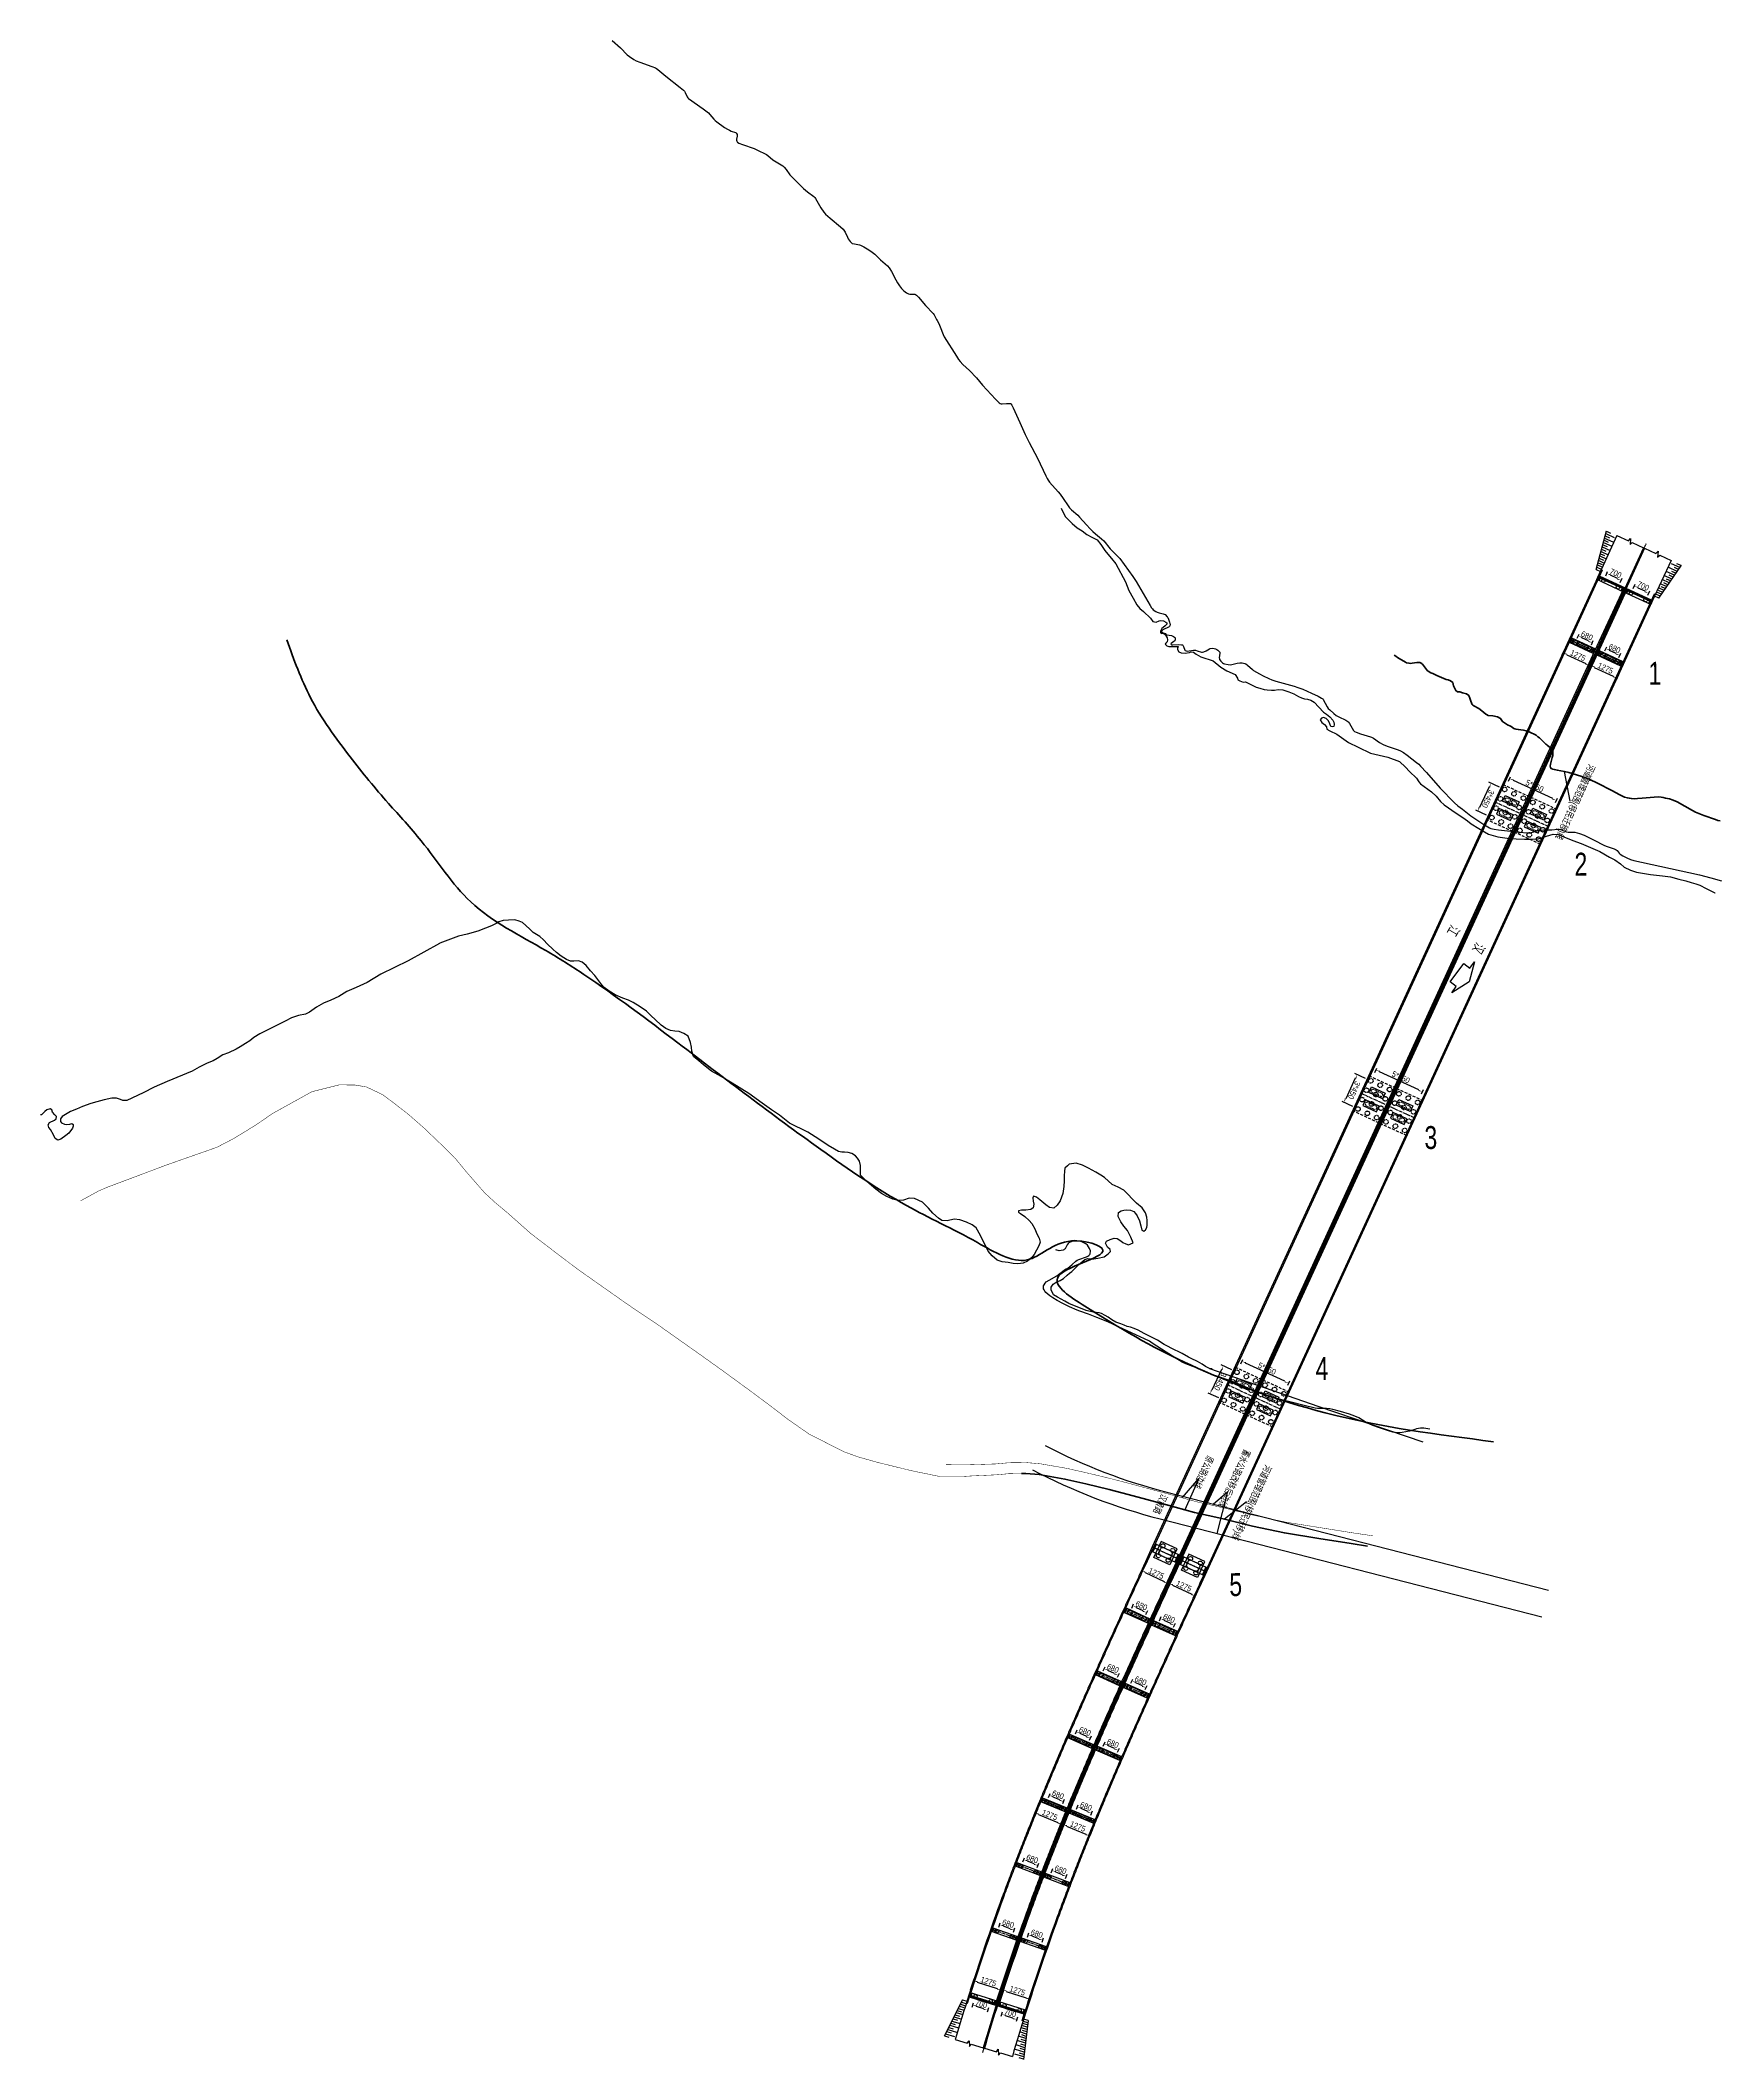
# Model space of a CAD drawing. Header units: millimetres. Extents: x 465729 to 466910, y 3671885 to 3673357.
# Drawn here: x 465729 to 466463, y 3671885 to 3672766 of the extents above; entities that cross this region are included whole.
import ezdxf
from ezdxf.enums import TextEntityAlignment as Align

# ---------------------------------------------------------------- set-up
doc = ezdxf.new("R2010")
doc.units = ezdxf.units.MM
doc.header["$LTSCALE"] = 0.2
doc.linetypes.add('CENTER', pattern=[50.8, 31.75, -6.35, 6.35, -6.35])
doc.linetypes.add('DASHED', pattern=[19.05, 12.7, -6.35])
for name, color, linetype in [('2101012', 251, 'Continuous'), ('4204003', 251, 'Continuous'), ('7101010', 251, 'Continuous'), ('8101000', 251, '810100'), ('zhix', 7, 'Continuous'), ('ZJ', 251, 'Continuous'), ('平面(上部)', 3, 'Continuous'), ('平面(分孔线)', 7, 'Continuous'), ('平面(基础)', 2, 'Continuous'), ('平面(墩台身)', 2, 'Continuous'), ('平面(折断线)', 7, 'Continuous'), ('平面(桥宽标注)', 7, 'Continuous'), ('平面(桥梁起终点标注)', 7, 'Continuous'), ('平面(桩间距标注)', 7, 'Continuous'), ('平面(设计线)', 8, 'Continuous'), ('平面(边坡)', 2, 'Continuous')]:
    doc.layers.add(name, color=color, linetype=linetype)
doc.layers.add('管理范围线', color=1, linetype='Continuous', lineweight=60)
doc.layers.add('阶地', color=251, linetype='Continuous', lineweight=50)
doc.styles.add('BOM_Font', font='enTxt.shx', dxfattribs={"width": 0.75, "bigfont": 'hzTxt.shx'})
doc.styles.add('fsdb', font='fsdb_e.shx', dxfattribs={"width": 0.75, "bigfont": 'fsdb.shx'})
doc.linetypes.add('810100', pattern='A,0,[138,ltypeshp.shx,S=0.04,R=0,X=-0.1,Y=0],-1.6', length=1.6)
doc.linetypes.add('右侧一级阶地', pattern='A,3,[130,ltypeshp.shx,S=0.3,R=0,X=0,Y=0.3],3', length=6)
doc.dimstyles.new('BOM_Dim', dxfattribs={"dimscale": 0.1, "dimtxt": 2.5, "dimasz": 1.8, "dimexe": 1, "dimexo": 3, "dimgap": 0, "dimtad": 1, "dimdec": 1, "dimlfac": 100, "dimzin": 9, "dimdsep": 46, "dimtxsty": 'BOM_Font', "dimblk": 'ArrHalf', "dimblk1": 'ArrHalf', "dimblk2": 'ArrHalf', "dimcen": 0.5, "dimclrd": 7, "dimclre": 7, "dimclrt": 7, "dimaunit": 1, "dimadec": 0, "dimazin": 2, "dimtfac": 1, "dimtdec": 1, "dimtofl": 0, "dimtmove": 2, "dimatfit": 3, "dimfxl": 1, "dimtolj": 1, "dimtzin": 0, "dimarcsym": 0})

# ---------------------------------------------------------------- blocks, each defined once
blk = doc.blocks.new('ArrHalf')
at = {"linetype": 'Continuous'}
blk.add_hatch(color=0, dxfattribs=at).paths.add_polyline_path([(-1, 0), (-1, -0.28), (0, 0)])
blk = doc.blocks.new('*D57')
at = {"layer": 'Defpoints', "color": 0, "linetype": 'Continuous', "transparency": 16777216}
for p in [(466423.99, 3672525.12), (466425.24, 3672527.85), (466430.35, 3672522.2)]:
    blk.add_point(p, dxfattribs=at)
at = {"layer": '平面(桩间距标注)', "color": 7, "linetype": 'Continuous', "lineweight": -2, "transparency": 16777216}
for p, q in [((466424.82, 3672526.94), (466425.66, 3672528.75)), ((466429.96, 3672525.67), (466426.87, 3672527.09)), ((466431.18, 3672524.01), (466432.02, 3672525.83))]:
    blk.add_line(p, q, dxfattribs=at)
at = {"layer": '平面(桩间距标注)', "color": 7, "linetype": 'Continuous', "lineweight": -2, "transparency": 16777216, "xscale": 1.8, "yscale": 1.8, "zscale": 1.8}
for p, rotation in [((466425.24, 3672527.85), 155.3278164662151), ((466431.6, 3672524.92), 335.3278164662151)]:
    blk.add_blockref('ArrHalf', p, dxfattribs=dict(at, rotation=rotation))
at = {"layer": '平面(桩间距标注)', "color": 7, "linetype": 'Continuous', "transparency": 16777216, "insert": (466429.15, 3672527.97), "char_height": 2.5, "attachment_point": 5, "rotation": 335.32782, "style": 'BOM_Font'}
blk.add_mtext('\\A1;700', dxfattribs=at)
blk = doc.blocks.new('*D58')
at = {"layer": 'Defpoints', "color": 0, "linetype": 'Continuous', "transparency": 16777216}
for p in [(466411.95, 3672530.65), (466413.2, 3672533.38), (466418.31, 3672527.73)]:
    blk.add_point(p, dxfattribs=at)
at = {"layer": '平面(桩间距标注)', "color": 7, "linetype": 'Continuous', "lineweight": -2, "transparency": 16777216}
for p, q in [((466412.78, 3672532.47), (466413.62, 3672534.29)), ((466417.92, 3672531.21), (466414.83, 3672532.63)), ((466419.14, 3672529.55), (466419.98, 3672531.36))]:
    blk.add_line(p, q, dxfattribs=at)
at = {"layer": '平面(桩间距标注)', "color": 7, "linetype": 'Continuous', "lineweight": -2, "transparency": 16777216, "xscale": 1.8, "yscale": 1.8, "zscale": 1.8}
for p, rotation in [((466413.2, 3672533.38), 155.3278164662151), ((466419.56, 3672530.45), 335.3278164662151)]:
    blk.add_blockref('ArrHalf', p, dxfattribs=dict(at, rotation=rotation))
at = {"layer": '平面(桩间距标注)', "color": 7, "linetype": 'Continuous', "transparency": 16777216, "insert": (466417.11, 3672533.51), "char_height": 2.5, "attachment_point": 5, "rotation": 335.32782, "style": 'BOM_Font'}
blk.add_mtext('\\A1;700', dxfattribs=at)
blk = doc.blocks.new('*D59')
at = {"layer": 'Defpoints', "color": 0, "linetype": 'Continuous', "transparency": 16777216}
for p in [(466411.55, 3672497.82), (466412.81, 3672500.54), (466417.73, 3672494.98)]:
    blk.add_point(p, dxfattribs=at)
at = {"layer": '平面(桩间距标注)', "color": 7, "linetype": 'Continuous', "lineweight": -2, "transparency": 16777216}
for p, q in [((466412.39, 3672499.63), (466413.22, 3672501.45)), ((466417.35, 3672498.46), (466414.44, 3672499.79)), ((466418.57, 3672496.8), (466419.4, 3672498.61))]:
    blk.add_line(p, q, dxfattribs=at)
at = {"layer": '平面(桩间距标注)', "color": 7, "linetype": 'Continuous', "lineweight": -2, "transparency": 16777216, "xscale": 1.8, "yscale": 1.8, "zscale": 1.8}
for p, rotation in [((466412.81, 3672500.54), 155.3278164660172), ((466418.99, 3672497.7), 335.3278164660172)]:
    blk.add_blockref('ArrHalf', p, dxfattribs=dict(at, rotation=rotation))
at = {"layer": '平面(桩间距标注)', "color": 7, "linetype": 'Continuous', "transparency": 16777216, "insert": (466416.63, 3672500.71), "char_height": 2.5, "attachment_point": 5, "rotation": 335.32782, "style": 'BOM_Font'}
blk.add_mtext('\\A1;680', dxfattribs=at)
blk = doc.blocks.new('*D60')
at = {"layer": 'Defpoints', "color": 0, "linetype": 'Continuous', "transparency": 16777216}
for p in [(466399.51, 3672503.35), (466400.77, 3672506.07), (466405.69, 3672500.51)]:
    blk.add_point(p, dxfattribs=at)
at = {"layer": '平面(桩间距标注)', "color": 7, "linetype": 'Continuous', "lineweight": -2, "transparency": 16777216}
for p, q in [((466400.35, 3672505.16), (466401.18, 3672506.98)), ((466405.31, 3672503.99), (466402.4, 3672505.32)), ((466406.53, 3672502.33), (466407.36, 3672504.14))]:
    blk.add_line(p, q, dxfattribs=at)
at = {"layer": '平面(桩间距标注)', "color": 7, "linetype": 'Continuous', "lineweight": -2, "transparency": 16777216, "xscale": 1.8, "yscale": 1.8, "zscale": 1.8}
for p, rotation in [((466400.77, 3672506.07), 155.3278164660172), ((466406.95, 3672503.23), 335.3278164660172)]:
    blk.add_blockref('ArrHalf', p, dxfattribs=dict(at, rotation=rotation))
at = {"layer": '平面(桩间距标注)', "color": 7, "linetype": 'Continuous', "transparency": 16777216, "insert": (466404.59, 3672506.24), "char_height": 2.5, "attachment_point": 5, "rotation": 335.32782, "style": 'BOM_Font'}
blk.add_mtext('\\A1;680', dxfattribs=at)
blk = doc.blocks.new('*D61')
at = {"layer": 'Defpoints', "color": 0, "linetype": 'Continuous', "transparency": 16777216}
for p in [(466217.05, 3672074.36), (466218.3, 3672077.08), (466223.23, 3672071.53)]:
    blk.add_point(p, dxfattribs=at)
at = {"layer": '平面(桩间距标注)', "color": 7, "linetype": 'Continuous', "lineweight": -2, "transparency": 16777216}
for p, q in [((466217.88, 3672076.18), (466218.71, 3672077.99)), ((466222.85, 3672075.01), (466219.93, 3672076.34)), ((466224.07, 3672073.35), (466224.9, 3672075.17))]:
    blk.add_line(p, q, dxfattribs=at)
at = {"layer": '平面(桩间距标注)', "color": 7, "linetype": 'Continuous', "lineweight": -2, "transparency": 16777216, "xscale": 1.8, "yscale": 1.8, "zscale": 1.8}
for p, rotation in [((466218.3, 3672077.08), 155.4338705560283), ((466224.48, 3672074.26), 335.4338705560284)]:
    blk.add_blockref('ArrHalf', p, dxfattribs=dict(at, rotation=rotation))
at = {"layer": '平面(桩间距标注)', "color": 7, "linetype": 'Continuous', "transparency": 16777216, "insert": (466222.12, 3672077.26), "char_height": 2.5, "attachment_point": 5, "rotation": 335.43387, "style": 'BOM_Font'}
blk.add_mtext('\\A1;680', dxfattribs=at)
blk = doc.blocks.new('*D62')
at = {"layer": 'Defpoints', "color": 0, "linetype": 'Continuous', "transparency": 16777216}
for p in [(466205, 3672079.86), (466206.25, 3672082.59), (466211.18, 3672077.04)]:
    blk.add_point(p, dxfattribs=at)
at = {"layer": '平面(桩间距标注)', "color": 7, "linetype": 'Continuous', "lineweight": -2, "transparency": 16777216}
for p, q in [((466205.83, 3672081.68), (466206.66, 3672083.5)), ((466210.79, 3672080.51), (466207.88, 3672081.84)), ((466212.02, 3672078.86), (466212.85, 3672080.68))]:
    blk.add_line(p, q, dxfattribs=at)
at = {"layer": '平面(桩间距标注)', "color": 7, "linetype": 'Continuous', "lineweight": -2, "transparency": 16777216, "xscale": 1.8, "yscale": 1.8, "zscale": 1.8}
for p, rotation in [((466206.25, 3672082.59), 155.4338705560283), ((466212.43, 3672079.77), 335.4338705560284)]:
    blk.add_blockref('ArrHalf', p, dxfattribs=dict(at, rotation=rotation))
at = {"layer": '平面(桩间距标注)', "color": 7, "linetype": 'Continuous', "transparency": 16777216, "insert": (466210.07, 3672082.77), "char_height": 2.5, "attachment_point": 5, "rotation": 335.43387, "style": 'BOM_Font'}
blk.add_mtext('\\A1;680', dxfattribs=at)
blk = doc.blocks.new('*D63')
at = {"layer": 'Defpoints', "color": 0, "linetype": 'Continuous', "transparency": 16777216}
for p in [(466204.68, 3672047.05), (466205.9, 3672049.79), (466210.88, 3672044.27)]:
    blk.add_point(p, dxfattribs=at)
at = {"layer": '平面(桩间距标注)', "color": 7, "linetype": 'Continuous', "lineweight": -2, "transparency": 16777216}
for p, q in [((466205.49, 3672048.88), (466206.31, 3672050.7)), ((466210.47, 3672047.75), (466207.55, 3672049.05)), ((466211.7, 3672046.1), (466212.52, 3672047.92))]:
    blk.add_line(p, q, dxfattribs=at)
at = {"layer": '平面(桩间距标注)', "color": 7, "linetype": 'Continuous', "lineweight": -2, "transparency": 16777216, "xscale": 1.8, "yscale": 1.8, "zscale": 1.8}
for p, rotation in [((466205.9, 3672049.79), 155.8564725413619), ((466212.11, 3672047.01), 335.8564725413619)]:
    blk.add_blockref('ArrHalf', p, dxfattribs=dict(at, rotation=rotation))
at = {"layer": '平面(桩间距标注)', "color": 7, "linetype": 'Continuous', "transparency": 16777216, "insert": (466209.72, 3672050), "char_height": 2.5, "attachment_point": 5, "rotation": 335.85647, "style": 'BOM_Font'}
blk.add_mtext('\\A1;680', dxfattribs=at)
blk = doc.blocks.new('*D64')
at = {"layer": 'Defpoints', "color": 0, "linetype": 'Continuous', "transparency": 16777216}
for p in [(466193.81, 3672055.21), (466192.58, 3672052.47), (466198.79, 3672049.69)]:
    blk.add_point(p, dxfattribs=at)
at = {"layer": '平面(桩间距标注)', "color": 7, "linetype": 'Continuous', "lineweight": -2, "transparency": 16777216}
for p, q in [((466193.4, 3672054.3), (466194.22, 3672056.12)), ((466198.37, 3672053.17), (466195.45, 3672054.47)), ((466199.61, 3672051.52), (466200.43, 3672053.34))]:
    blk.add_line(p, q, dxfattribs=at)
at = {"layer": '平面(桩间距标注)', "color": 7, "linetype": 'Continuous', "lineweight": -2, "transparency": 16777216, "xscale": 1.8, "yscale": 1.8, "zscale": 1.8}
for p, rotation in [((466193.81, 3672055.21), 155.8564725413619), ((466200.02, 3672052.43), 335.8564725413619)]:
    blk.add_blockref('ArrHalf', p, dxfattribs=dict(at, rotation=rotation))
at = {"layer": '平面(桩间距标注)', "color": 7, "linetype": 'Continuous', "transparency": 16777216, "insert": (466197.63, 3672055.42), "char_height": 2.5, "attachment_point": 5, "rotation": 335.85647, "style": 'BOM_Font'}
blk.add_mtext('\\A1;680', dxfattribs=at)
blk = doc.blocks.new('*D65')
at = {"layer": 'Defpoints', "color": 0, "linetype": 'Continuous', "transparency": 16777216}
for p in [(466192.59, 3672019.64), (466193.78, 3672022.4), (466198.83, 3672016.94)]:
    blk.add_point(p, dxfattribs=at)
at = {"layer": '平面(桩间距标注)', "color": 7, "linetype": 'Continuous', "lineweight": -2, "transparency": 16777216}
for p, q in [((466193.38, 3672021.48), (466194.18, 3672023.31)), ((466198.37, 3672020.41), (466195.43, 3672021.68)), ((466199.62, 3672018.78), (466200.42, 3672020.61))]:
    blk.add_line(p, q, dxfattribs=at)
at = {"layer": '平面(桩间距标注)', "color": 7, "linetype": 'Continuous', "lineweight": -2, "transparency": 16777216, "xscale": 1.8, "yscale": 1.8, "zscale": 1.8}
for p, rotation in [((466193.78, 3672022.4), 156.6013632912038), ((466200.02, 3672019.7), 336.6013632912038)]:
    blk.add_blockref('ArrHalf', p, dxfattribs=dict(at, rotation=rotation))
at = {"layer": '平面(桩间距标注)', "color": 7, "linetype": 'Continuous', "transparency": 16777216, "insert": (466197.59, 3672022.65), "char_height": 2.5, "attachment_point": 5, "rotation": 336.60136, "style": 'BOM_Font'}
blk.add_mtext('\\A1;680', dxfattribs=at)
blk = doc.blocks.new('*D66')
at = {"layer": 'Defpoints', "color": 0, "linetype": 'Continuous', "transparency": 16777216}
for p in [(466181.62, 3672027.66), (466180.43, 3672024.9), (466186.67, 3672022.2)]:
    blk.add_point(p, dxfattribs=at)
at = {"layer": '平面(桩间距标注)', "color": 7, "linetype": 'Continuous', "lineweight": -2, "transparency": 16777216}
for p, q in [((466181.22, 3672026.74), (466182.02, 3672028.58)), ((466186.21, 3672025.67), (466183.27, 3672026.94)), ((466187.46, 3672024.04), (466188.26, 3672025.88))]:
    blk.add_line(p, q, dxfattribs=at)
at = {"layer": '平面(桩间距标注)', "color": 7, "linetype": 'Continuous', "lineweight": -2, "transparency": 16777216, "xscale": 1.8, "yscale": 1.8, "zscale": 1.8}
for p, rotation in [((466181.62, 3672027.66), 156.6013632912038), ((466187.86, 3672024.96), 336.6013632912038)]:
    blk.add_blockref('ArrHalf', p, dxfattribs=dict(at, rotation=rotation))
at = {"layer": '平面(桩间距标注)', "color": 7, "linetype": 'Continuous', "transparency": 16777216, "insert": (466185.43, 3672027.91), "char_height": 2.5, "attachment_point": 5, "rotation": 336.60136, "style": 'BOM_Font'}
blk.add_mtext('\\A1;680', dxfattribs=at)
blk = doc.blocks.new('*D67')
at = {"layer": 'Defpoints', "color": 0, "linetype": 'Continuous', "transparency": 16777216}
for p in [(466180.94, 3671992.06), (466182.08, 3671994.84), (466187.23, 3671989.48)]:
    blk.add_point(p, dxfattribs=at)
at = {"layer": '平面(桩间距标注)', "color": 7, "linetype": 'Continuous', "lineweight": -2, "transparency": 16777216}
for p, q in [((466181.7, 3671993.91), (466182.46, 3671995.76)), ((466186.71, 3671992.94), (466183.75, 3671994.15)), ((466187.99, 3671991.33), (466188.75, 3671993.18))]:
    blk.add_line(p, q, dxfattribs=at)
at = {"layer": '平面(桩间距标注)', "color": 7, "linetype": 'Continuous', "lineweight": -2, "transparency": 16777216, "xscale": 1.8, "yscale": 1.8, "zscale": 1.8}
for p, rotation in [((466182.08, 3671994.84), 157.6685427990189), ((466188.37, 3671992.25), 337.668542799019)]:
    blk.add_blockref('ArrHalf', p, dxfattribs=dict(at, rotation=rotation))
at = {"layer": '平面(桩间距标注)', "color": 7, "linetype": 'Continuous', "transparency": 16777216, "insert": (466185.89, 3671995.16), "char_height": 2.5, "attachment_point": 5, "rotation": 337.66854, "style": 'BOM_Font'}
blk.add_mtext('\\A1;680', dxfattribs=at)
blk = doc.blocks.new('*D68')
at = {"layer": 'Defpoints', "color": 0, "linetype": 'Continuous', "transparency": 16777216}
for p in [(466169.82, 3671999.87), (466168.68, 3671997.1), (466174.97, 3671994.51)]:
    blk.add_point(p, dxfattribs=at)
at = {"layer": '平面(桩间距标注)', "color": 7, "linetype": 'Continuous', "lineweight": -2, "transparency": 16777216}
for p, q in [((466169.44, 3671998.95), (466170.2, 3672000.8)), ((466174.45, 3671997.97), (466171.49, 3671999.19)), ((466175.73, 3671996.36), (466176.49, 3671998.21))]:
    blk.add_line(p, q, dxfattribs=at)
at = {"layer": '平面(桩间距标注)', "color": 7, "linetype": 'Continuous', "lineweight": -2, "transparency": 16777216, "xscale": 1.8, "yscale": 1.8, "zscale": 1.8}
for p, rotation in [((466169.82, 3671999.87), 157.6685427990189), ((466176.11, 3671997.29), 337.668542799019)]:
    blk.add_blockref('ArrHalf', p, dxfattribs=dict(at, rotation=rotation))
at = {"layer": '平面(桩间距标注)', "color": 7, "linetype": 'Continuous', "transparency": 16777216, "insert": (466173.63, 3672000.2), "char_height": 2.5, "attachment_point": 5, "rotation": 337.66854, "style": 'BOM_Font'}
blk.add_mtext('\\A1;680', dxfattribs=at)
blk = doc.blocks.new('*D69')
at = {"layer": 'Defpoints', "color": 0, "linetype": 'Continuous', "transparency": 16777216}
for p in [(466170.97, 3671967.06), (466169.9, 3671964.25), (466176.25, 3671961.82)]:
    blk.add_point(p, dxfattribs=at)
at = {"layer": '平面(桩间距标注)', "color": 7, "linetype": 'Continuous', "lineweight": -2, "transparency": 16777216}
for p, q in [((466170.61, 3671966.12), (466171.33, 3671967.99)), ((466175.64, 3671965.27), (466172.65, 3671966.41)), ((466176.96, 3671963.69), (466177.68, 3671965.56))]:
    blk.add_line(p, q, dxfattribs=at)
at = {"layer": '平面(桩间距标注)', "color": 7, "linetype": 'Continuous', "lineweight": -2, "transparency": 16777216, "xscale": 1.8, "yscale": 1.8, "zscale": 1.8}
for p, rotation in [((466170.97, 3671967.06), 159.0580110676082), ((466177.32, 3671964.63), 339.0580110676082)]:
    blk.add_blockref('ArrHalf', p, dxfattribs=dict(at, rotation=rotation))
at = {"layer": '平面(桩间距标注)', "color": 7, "linetype": 'Continuous', "transparency": 16777216, "insert": (466174.77, 3671967.47), "char_height": 2.5, "attachment_point": 5, "rotation": 339.05801, "style": 'BOM_Font'}
blk.add_mtext('\\A1;680', dxfattribs=at)
blk = doc.blocks.new('*D70')
at = {"layer": 'Defpoints', "color": 0, "linetype": 'Continuous', "transparency": 16777216}
for p in [(466157.52, 3671968.99), (466158.59, 3671971.79), (466163.87, 3671966.56)]:
    blk.add_point(p, dxfattribs=at)
at = {"layer": '平面(桩间距标注)', "color": 7, "linetype": 'Continuous', "lineweight": -2, "transparency": 16777216}
for p, q in [((466158.24, 3671970.86), (466158.95, 3671972.73)), ((466163.26, 3671970), (466160.27, 3671971.15)), ((466164.59, 3671968.43), (466165.3, 3671970.29))]:
    blk.add_line(p, q, dxfattribs=at)
at = {"layer": '平面(桩间距标注)', "color": 7, "linetype": 'Continuous', "lineweight": -2, "transparency": 16777216, "xscale": 1.8, "yscale": 1.8, "zscale": 1.8}
for p, rotation in [((466158.59, 3671971.79), 159.0580110676082), ((466164.94, 3671969.36), 339.0580110676082)]:
    blk.add_blockref('ArrHalf', p, dxfattribs=dict(at, rotation=rotation))
at = {"layer": '平面(桩间距标注)', "color": 7, "linetype": 'Continuous', "transparency": 16777216, "insert": (466162.39, 3671972.21), "char_height": 2.5, "attachment_point": 5, "rotation": 339.05801, "style": 'BOM_Font'}
blk.add_mtext('\\A1;680', dxfattribs=at)
blk = doc.blocks.new('*D71')
at = {"layer": 'Defpoints', "color": 0, "linetype": 'Continuous', "transparency": 16777216}
for p in [(466160.6, 3671939.01), (466159.61, 3671936.17), (466166.03, 3671933.93)]:
    blk.add_point(p, dxfattribs=at)
at = {"layer": '平面(桩间距标注)', "color": 7, "linetype": 'Continuous', "lineweight": -2, "transparency": 16777216}
for p, q in [((466160.27, 3671938.06), (466160.93, 3671939.95)), ((466165.32, 3671937.36), (466162.3, 3671938.41)), ((466166.69, 3671935.82), (466167.35, 3671937.71))]:
    blk.add_line(p, q, dxfattribs=at)
at = {"layer": '平面(桩间距标注)', "color": 7, "linetype": 'Continuous', "lineweight": -2, "transparency": 16777216, "xscale": 1.8, "yscale": 1.8, "zscale": 1.8}
for p, rotation in [((466160.6, 3671939.01), 160.732961609868), ((466167.02, 3671936.76), 340.732961609868)]:
    blk.add_blockref('ArrHalf', p, dxfattribs=dict(at, rotation=rotation))
at = {"layer": '平面(桩间距标注)', "color": 7, "linetype": 'Continuous', "transparency": 16777216, "insert": (466164.39, 3671939.54), "char_height": 2.5, "attachment_point": 5, "rotation": 340.73296, "style": 'BOM_Font'}
blk.add_mtext('\\A1;680', dxfattribs=at)
blk = doc.blocks.new('*D72')
at = {"layer": 'Defpoints', "color": 0, "linetype": 'Continuous', "transparency": 16777216}
for p in [(466147.1, 3671940.55), (466148.09, 3671943.38), (466153.52, 3671938.3)]:
    blk.add_point(p, dxfattribs=at)
at = {"layer": '平面(桩间距标注)', "color": 7, "linetype": 'Continuous', "lineweight": -2, "transparency": 16777216}
for p, q in [((466147.76, 3671942.43), (466148.42, 3671944.32)), ((466152.81, 3671941.73), (466149.79, 3671942.78)), ((466154.18, 3671940.19), (466154.84, 3671942.08))]:
    blk.add_line(p, q, dxfattribs=at)
at = {"layer": '平面(桩间距标注)', "color": 7, "linetype": 'Continuous', "lineweight": -2, "transparency": 16777216, "xscale": 1.8, "yscale": 1.8, "zscale": 1.8}
for p, rotation in [((466148.09, 3671943.38), 160.732961609868), ((466154.51, 3671941.13), 340.732961609868)]:
    blk.add_blockref('ArrHalf', p, dxfattribs=dict(at, rotation=rotation))
at = {"layer": '平面(桩间距标注)', "color": 7, "linetype": 'Continuous', "transparency": 16777216, "insert": (466151.88, 3671943.91), "char_height": 2.5, "attachment_point": 5, "rotation": 340.73296, "style": 'BOM_Font'}
blk.add_mtext('\\A1;680', dxfattribs=at)
blk = doc.blocks.new('*D73')
at = {"layer": 'Defpoints', "color": 0, "linetype": 'Continuous', "transparency": 16777216}
for p in [(466148.95, 3671904.28), (466149.85, 3671907.14), (466156.53, 3671905.03)]:
    blk.add_point(p, dxfattribs=at)
at = {"layer": '平面(桩间距标注)', "color": 7, "linetype": 'Continuous', "lineweight": -2, "transparency": 16777216}
for p, q in [((466149.25, 3671905.23), (466148.65, 3671903.32)), ((466153.91, 3671902.71), (466150.66, 3671903.73)), ((466155.92, 3671903.12), (466155.32, 3671901.21))]:
    blk.add_line(p, q, dxfattribs=at)
at = {"layer": '平面(桩间距标注)', "color": 7, "linetype": 'Continuous', "lineweight": -2, "transparency": 16777216, "xscale": 1.8, "yscale": 1.8, "zscale": 1.8}
for p, rotation in [((466148.95, 3671904.28), 162.4518350005627), ((466155.62, 3671902.17), 342.4518350005627)]:
    blk.add_blockref('ArrHalf', p, dxfattribs=dict(at, rotation=rotation))
at = {"layer": '平面(桩间距标注)', "color": 7, "linetype": 'Continuous', "transparency": 16777216, "insert": (466152.81, 3671904.89), "char_height": 2.5, "attachment_point": 5, "rotation": 342.45184, "style": 'BOM_Font'}
blk.add_mtext('\\A1;700', dxfattribs=at)
blk = doc.blocks.new('*D74')
at = {"layer": 'Defpoints', "color": 0, "linetype": 'Continuous', "transparency": 16777216}
for p in [(466136.31, 3671908.27), (466137.22, 3671911.13), (466143.89, 3671909.02)]:
    blk.add_point(p, dxfattribs=at)
at = {"layer": '平面(桩间距标注)', "color": 7, "linetype": 'Continuous', "lineweight": -2, "transparency": 16777216}
for p, q in [((466136.62, 3671909.23), (466136.01, 3671907.32)), ((466141.27, 3671906.7), (466138.03, 3671907.73)), ((466143.29, 3671907.11), (466142.69, 3671905.21))]:
    blk.add_line(p, q, dxfattribs=at)
at = {"layer": '平面(桩间距标注)', "color": 7, "linetype": 'Continuous', "lineweight": -2, "transparency": 16777216, "xscale": 1.8, "yscale": 1.8, "zscale": 1.8}
for p, rotation in [((466136.31, 3671908.27), 162.4518350005627), ((466142.99, 3671906.16), 342.4518350005627)]:
    blk.add_blockref('ArrHalf', p, dxfattribs=dict(at, rotation=rotation))
at = {"layer": '平面(桩间距标注)', "color": 7, "linetype": 'Continuous', "transparency": 16777216, "insert": (466140.18, 3671908.88), "char_height": 2.5, "attachment_point": 5, "rotation": 342.45184, "style": 'BOM_Font'}
blk.add_mtext('\\A1;700', dxfattribs=at)
blk = doc.blocks.new('*D75')
at = {"layer": 'Defpoints', "color": 0, "linetype": 'Continuous', "transparency": 16777216}
for p in [(466408.85, 3672499.06), (466420.44, 3672493.74), (466417.72, 3672487.83)]:
    blk.add_point(p, dxfattribs=at)
at = {"layer": '平面(桥宽标注)', "color": 7, "linetype": 'Continuous', "lineweight": -2, "transparency": 16777216}
for p, q in [((466407.81, 3672496.79), (466405.72, 3672492.24)), ((466407.77, 3672492.4), (466416.09, 3672488.58)), ((466419.39, 3672491.46), (466417.31, 3672486.92))]:
    blk.add_line(p, q, dxfattribs=at)
at = {"layer": '平面(桥宽标注)', "color": 7, "linetype": 'Continuous', "lineweight": -2, "transparency": 16777216, "xscale": 1.8, "yscale": 1.8, "zscale": 1.8}
for p, rotation in [((466406.14, 3672493.15), 155.3278164640587), ((466417.72, 3672487.83), 335.3278164640587)]:
    blk.add_blockref('ArrHalf', p, dxfattribs=dict(at, rotation=rotation))
at = {"layer": '平面(桥宽标注)', "color": 7, "linetype": 'Continuous', "transparency": 16777216, "insert": (466412.66, 3672492.08), "char_height": 2.5, "attachment_point": 5, "rotation": 335.32782, "style": 'BOM_Font'}
blk.add_mtext('\\A1;1275', dxfattribs=at)
blk = doc.blocks.new('*D76')
at = {"layer": 'Defpoints', "color": 0, "linetype": 'Continuous', "transparency": 16777216}
for p in [(466396.81, 3672504.59), (466408.4, 3672499.27), (466405.68, 3672493.36)]:
    blk.add_point(p, dxfattribs=at)
at = {"layer": '平面(桥宽标注)', "color": 7, "linetype": 'Continuous', "lineweight": -2, "transparency": 16777216}
for p, q in [((466395.77, 3672502.32), (466393.68, 3672497.77)), ((466395.73, 3672497.93), (466404.05, 3672494.11)), ((466407.35, 3672497), (466405.27, 3672492.45))]:
    blk.add_line(p, q, dxfattribs=at)
at = {"layer": '平面(桥宽标注)', "color": 7, "linetype": 'Continuous', "lineweight": -2, "transparency": 16777216, "xscale": 1.8, "yscale": 1.8, "zscale": 1.8}
for p, rotation in [((466394.1, 3672498.68), 155.3278164640587), ((466405.68, 3672493.36), 335.3278164640587)]:
    blk.add_blockref('ArrHalf', p, dxfattribs=dict(at, rotation=rotation))
at = {"layer": '平面(桥宽标注)', "color": 7, "linetype": 'Continuous', "transparency": 16777216, "insert": (466400.62, 3672497.61), "char_height": 2.5, "attachment_point": 5, "rotation": 335.32782, "style": 'BOM_Font'}
blk.add_mtext('\\A1;1275', dxfattribs=at)
blk = doc.blocks.new('*D77')
at = {"layer": 'Defpoints', "color": 0, "linetype": 'Continuous', "transparency": 16777216}
for p in [(466224.77, 3672098.32), (466236.35, 3672092.99), (466233.64, 3672087.09)]:
    blk.add_point(p, dxfattribs=at)
at = {"layer": '平面(桥宽标注)', "color": 7, "linetype": 'Continuous', "lineweight": -2, "transparency": 16777216}
for p, q in [((466223.72, 3672096.04), (466221.64, 3672091.5)), ((466223.69, 3672091.66), (466232, 3672087.84)), ((466235.31, 3672090.72), (466233.22, 3672086.18))]:
    blk.add_line(p, q, dxfattribs=at)
at = {"layer": '平面(桥宽标注)', "color": 7, "linetype": 'Continuous', "lineweight": -2, "transparency": 16777216, "xscale": 1.8, "yscale": 1.8, "zscale": 1.8}
for p, rotation in [((466222.05, 3672092.41), 155.3278164640587), ((466233.64, 3672087.09), 335.3278164640587)]:
    blk.add_blockref('ArrHalf', p, dxfattribs=dict(at, rotation=rotation))
at = {"layer": '平面(桥宽标注)', "color": 7, "linetype": 'Continuous', "transparency": 16777216, "insert": (466228.58, 3672091.34), "char_height": 2.5, "attachment_point": 5, "rotation": 335.32782, "style": 'BOM_Font'}
blk.add_mtext('\\A1;1275', dxfattribs=at)
blk = doc.blocks.new('*D78')
at = {"layer": 'Defpoints', "color": 0, "linetype": 'Continuous', "transparency": 16777216}
for p in [(466212.73, 3672103.85), (466224.31, 3672098.53), (466221.6, 3672092.62)]:
    blk.add_point(p, dxfattribs=at)
at = {"layer": '平面(桥宽标注)', "color": 7, "linetype": 'Continuous', "lineweight": -2, "transparency": 16777216}
for p, q in [((466211.68, 3672101.58), (466209.6, 3672097.03)), ((466211.65, 3672097.19), (466219.96, 3672093.37)), ((466223.27, 3672096.25), (466221.18, 3672091.71))]:
    blk.add_line(p, q, dxfattribs=at)
at = {"layer": '平面(桥宽标注)', "color": 7, "linetype": 'Continuous', "lineweight": -2, "transparency": 16777216, "xscale": 1.8, "yscale": 1.8, "zscale": 1.8}
for p, rotation in [((466210.01, 3672097.94), 155.3278164640587), ((466221.6, 3672092.62), 335.3278164640587)]:
    blk.add_blockref('ArrHalf', p, dxfattribs=dict(at, rotation=rotation))
at = {"layer": '平面(桥宽标注)', "color": 7, "linetype": 'Continuous', "transparency": 16777216, "insert": (466216.54, 3672096.87), "char_height": 2.5, "attachment_point": 5, "rotation": 335.32782, "style": 'BOM_Font'}
blk.add_mtext('\\A1;1275', dxfattribs=at)
blk = doc.blocks.new('*D79')
at = {"layer": 'Defpoints', "color": 0, "linetype": 'Continuous', "transparency": 16777216}
for p in [(466178.19, 3671993.19), (466187.51, 3671982.33), (466189.98, 3671988.35)]:
    blk.add_point(p, dxfattribs=at)
at = {"layer": '平面(桥宽标注)', "color": 7, "linetype": 'Continuous', "lineweight": -2, "transparency": 16777216}
for p, q in [((466177.24, 3671990.88), (466175.34, 3671986.25)), ((466177.38, 3671986.5), (466185.85, 3671983.02)), ((466189.03, 3671986.03), (466187.13, 3671981.41))]:
    blk.add_line(p, q, dxfattribs=at)
at = {"layer": '平面(桥宽标注)', "color": 7, "linetype": 'Continuous', "lineweight": -2, "transparency": 16777216, "xscale": 1.8, "yscale": 1.8, "zscale": 1.8}
for p, rotation in [((466175.72, 3671987.18), 157.668542800179), ((466187.51, 3671982.33), 337.668542800179)]:
    blk.add_blockref('ArrHalf', p, dxfattribs=dict(at, rotation=rotation))
at = {"layer": '平面(桥宽标注)', "color": 7, "linetype": 'Continuous', "transparency": 16777216, "insert": (466182.28, 3671986.38), "char_height": 2.5, "attachment_point": 5, "rotation": 337.66854, "style": 'BOM_Font'}
blk.add_mtext('\\A1;1275', dxfattribs=at)
blk = doc.blocks.new('*D80')
at = {"layer": 'Defpoints', "color": 0, "linetype": 'Continuous', "transparency": 16777216}
for p in [(466147.33, 3671908.7), (466159.49, 3671904.85), (466161.45, 3671911.05)]:
    blk.add_point(p, dxfattribs=at)
at = {"layer": '平面(桥宽标注)', "color": 7, "linetype": 'Continuous', "lineweight": -2, "transparency": 16777216}
for p, q in [((466148.08, 3671911.08), (466149.59, 3671915.85)), ((466151.01, 3671914.35), (466159.73, 3671911.59)), ((466160.24, 3671907.24), (466161.75, 3671912.01))]:
    blk.add_line(p, q, dxfattribs=at)
at = {"layer": '平面(桥宽标注)', "color": 7, "linetype": 'Continuous', "lineweight": -2, "transparency": 16777216, "xscale": 1.8, "yscale": 1.8, "zscale": 1.8}
for p, rotation in [((466149.29, 3671914.9), 162.4518349991947), ((466161.45, 3671911.05), 342.4518349991948)]:
    blk.add_blockref('ArrHalf', p, dxfattribs=dict(at, rotation=rotation))
at = {"layer": '平面(桥宽标注)', "color": 7, "linetype": 'Continuous', "transparency": 16777216, "insert": (466155.9, 3671914.64), "char_height": 2.5, "attachment_point": 5, "rotation": 342.45183, "style": 'BOM_Font'}
blk.add_mtext('\\A1;1275', dxfattribs=at)
blk = doc.blocks.new('*D81')
at = {"layer": 'Defpoints', "color": 0, "linetype": 'Continuous', "transparency": 16777216}
for p in [(466165.93, 3671998.23), (466177.73, 3671993.38), (466175.26, 3671987.37)]:
    blk.add_point(p, dxfattribs=at)
at = {"layer": '平面(桥宽标注)', "color": 7, "linetype": 'Continuous', "lineweight": -2, "transparency": 16777216}
for p, q in [((466164.98, 3671995.91), (466163.08, 3671991.29)), ((466165.13, 3671991.53), (466173.59, 3671988.05)), ((466176.78, 3671991.07), (466174.88, 3671986.44))]:
    blk.add_line(p, q, dxfattribs=at)
at = {"layer": '平面(桥宽标注)', "color": 7, "linetype": 'Continuous', "lineweight": -2, "transparency": 16777216, "xscale": 1.8, "yscale": 1.8, "zscale": 1.8}
for p, rotation in [((466163.46, 3671992.21), 157.668542800179), ((466175.26, 3671987.37), 337.668542800179)]:
    blk.add_blockref('ArrHalf', p, dxfattribs=dict(at, rotation=rotation))
at = {"layer": '平面(桥宽标注)', "color": 7, "linetype": 'Continuous', "transparency": 16777216, "insert": (466170.03, 3671991.41), "char_height": 2.5, "attachment_point": 5, "rotation": 337.66854, "style": 'BOM_Font'}
blk.add_mtext('\\A1;1275', dxfattribs=at)
blk = doc.blocks.new('*D82')
at = {"layer": 'Defpoints', "color": 0, "linetype": 'Continuous', "transparency": 16777216}
for p in [(466134.7, 3671912.69), (466148.81, 3671915.05), (466146.85, 3671908.85)]:
    blk.add_point(p, dxfattribs=at)
at = {"layer": '平面(桥宽标注)', "color": 7, "linetype": 'Continuous', "lineweight": -2, "transparency": 16777216}
for p, q in [((466135.45, 3671915.08), (466136.96, 3671919.84)), ((466138.37, 3671918.35), (466147.1, 3671915.59)), ((466147.61, 3671911.23), (466149.11, 3671916))]:
    blk.add_line(p, q, dxfattribs=at)
at = {"layer": '平面(桥宽标注)', "color": 7, "linetype": 'Continuous', "lineweight": -2, "transparency": 16777216, "xscale": 1.8, "yscale": 1.8, "zscale": 1.8}
for p, rotation in [((466136.66, 3671918.89), 162.4518349991947), ((466148.81, 3671915.05), 342.4518349991948)]:
    blk.add_blockref('ArrHalf', p, dxfattribs=dict(at, rotation=rotation))
at = {"layer": '平面(桥宽标注)', "color": 7, "linetype": 'Continuous', "transparency": 16777216, "insert": (466143.26, 3671918.64), "char_height": 2.5, "attachment_point": 5, "rotation": 342.45183, "style": 'BOM_Font'}
blk.add_mtext('\\A1;1275', dxfattribs=at)
blk = doc.blocks.new('*D106')
at = {"layer": 'Defpoints', "color": 0, "linetype": 'Continuous', "transparency": 16777216}
for p in [(465618.73, 3673091.57), (465632.23, 3673091.57), (465632.23, 3673084.92)]:
    blk.add_point(p, dxfattribs=at)
at = {"layer": '平面(桥宽标注)', "color": 7, "linetype": 'Continuous', "lineweight": -2, "transparency": 16777216}
for p, q in [((465618.73, 3673089.07), (465618.73, 3673083.92)), ((465620.53, 3673084.92), (465630.43, 3673084.92)), ((465632.23, 3673089.07), (465632.23, 3673083.92))]:
    blk.add_line(p, q, dxfattribs=at)
at = {"layer": '平面(桥宽标注)', "color": 7, "linetype": 'Continuous', "lineweight": -2, "transparency": 16777216, "xscale": 1.8, "yscale": 1.8, "zscale": 1.8, "rotation": 180}
blk.add_blockref('ArrHalf', (465618.73, 3673084.92), dxfattribs=at)
at = {"layer": '平面(桥宽标注)', "color": 7, "linetype": 'Continuous', "lineweight": -2, "transparency": 16777216, "xscale": 1.8, "yscale": 1.8, "zscale": 1.8}
blk.add_blockref('ArrHalf', (465632.23, 3673084.92), dxfattribs=at)
at = {"layer": '平面(桥宽标注)', "color": 7, "linetype": 'Continuous', "transparency": 16777216, "insert": (465625.48, 3673086.67), "char_height": 2.5, "attachment_point": 5, "style": 'BOM_Font'}
blk.add_mtext('\\A1;3*450', dxfattribs=at)
blk = doc.blocks.new('*D107')
at = {"layer": 'Defpoints', "color": 0, "linetype": 'Continuous', "transparency": 16777216}
for p in [(465617.16, 3673114.07), (465613.58, 3673091.57), (465617.16, 3673091.57)]:
    blk.add_point(p, dxfattribs=at)
at = {"layer": '平面(桥宽标注)', "color": 7, "linetype": 'Continuous', "lineweight": -2, "transparency": 16777216}
for p, q in [((465614.66, 3673114.07), (465612.58, 3673114.07)), ((465613.58, 3673112.27), (465613.58, 3673093.37)), ((465614.66, 3673091.57), (465612.58, 3673091.57))]:
    blk.add_line(p, q, dxfattribs=at)
at = {"layer": '平面(桥宽标注)', "color": 7, "linetype": 'Continuous', "lineweight": -2, "transparency": 16777216, "xscale": 1.8, "yscale": 1.8, "zscale": 1.8}
for p, rotation in [((465613.58, 3673114.07), 90), ((465613.58, 3673091.57), 270)]:
    blk.add_blockref('ArrHalf', p, dxfattribs=dict(at, rotation=rotation))
at = {"layer": '平面(桥宽标注)', "color": 7, "linetype": 'Continuous', "transparency": 16777216, "insert": (465611.83, 3673102.82), "char_height": 2.5, "attachment_point": 5, "rotation": 90, "style": 'BOM_Font'}
blk.add_mtext('\\A1;5*450', dxfattribs=at)
blk = doc.blocks.new('固定墩主线')
at = {"layer": '平面(基础)', "color": 2, "linetype": 'DASHED', "ltscale": 0.5}
for p, q in [((-8.45, -12.95), (-8.45, 12.95)), ((-8.45, 12.95), (8.45, 12.95)), ((8.45, 12.95), (8.45, -12.95)), ((-8.45, -12.95), (8.45, -12.95))]:
    blk.add_line(p, q, dxfattribs=at)
at = {"layer": '平面(基础)', "color": 2, "linetype": 'DASHED', "ltscale": 0.2}
for p, q in [((-3.4, 9.35), (-3.9, 8.85)), ((-3.9, 4.4), (-3.9, 8.85)), ((-3.4, 9.35), (-2.8, 9.35)), ((-2.3, 8.85), (-2.8, 9.35)), ((-2.3, 8.85), (-2.3, 4.4)), ((2.3, 8.85), (2.8, 9.35)), ((2.3, 8.85), (2.3, 4.4)), ((3.4, 9.35), (2.8, 9.35)), ((3.4, 9.35), (3.9, 8.85)), ((3.9, 4.4), (3.9, 8.85)), ((-3.4, 3.9), (-3.9, 4.4)), ((-2.8, 3.9), (-3.4, 3.9)), ((-2.3, 4.4), (-2.8, 3.9)), ((2.3, 4.4), (2.8, 3.9)), ((2.8, 3.9), (3.4, 3.9)), ((3.4, 3.9), (3.9, 4.4)), ((-3.4, -3.9), (-3.9, -4.4)), ((-3.9, -8.85), (-3.9, -4.4)), ((-3.4, -3.9), (-2.8, -3.9)), ((-2.3, -4.4), (-2.8, -3.9)), ((-2.3, -4.4), (-2.3, -8.85)), ((2.3, -4.4), (2.8, -3.9)), ((2.3, -4.4), (2.3, -8.85)), ((3.4, -3.9), (2.8, -3.9)), ((3.4, -3.9), (3.9, -4.4)), ((3.9, -8.85), (3.9, -4.4)), ((-3.4, -9.35), (-3.9, -8.85)), ((-2.8, -9.35), (-3.4, -9.35)), ((-2.3, -8.85), (-2.8, -9.35)), ((2.3, -8.85), (2.8, -9.35)), ((2.8, -9.35), (3.4, -9.35)), ((3.4, -9.35), (3.9, -8.85))]:
    blk.add_line(p, q, dxfattribs=at)
for centre in [(-6.75, 11.25), (-2.25, 11.25), (2.25, 11.25), (6.75, 11.25), (-6.75, 6.75), (-6.75, 2.25), (-2.25, 6.75), (-2.25, 2.25), (2.25, 6.75), (2.25, 2.25), (6.75, 6.75), (6.75, 2.25), (-6.75, -2.25), (-6.75, -6.75), (-2.25, -2.25), (-2.25, -6.75), (2.25, -2.25), (2.25, -6.75), (6.75, -2.25), (6.75, -6.75), (-6.75, -11.25), (-2.25, -11.25), (2.25, -11.25), (6.75, -11.25)]:
    blk.add_circle(centre, 1, dxfattribs=at)
at = {"layer": '平面(墩台身)', "color": 3, "linetype": 'Continuous', "ltscale": 0.05}
for p, q in [((-4.5, 3.3), (-4.5, 9.95)), ((-4.5, 9.95), (-1.7, 9.95)), ((-1.7, 9.95), (-1.7, 3.3)), ((4.5, 9.95), (1.7, 9.95)), ((1.7, 9.95), (1.7, 3.3)), ((4.5, 3.3), (4.5, 9.95)), ((-1.7, 3.3), (-4.5, 3.3)), ((1.7, 3.3), (4.5, 3.3)), ((-4.5, -9.95), (-4.5, -3.3)), ((-4.5, -3.3), (-1.7, -3.3)), ((-1.7, -3.3), (-1.7, -9.95)), ((4.5, -3.3), (1.7, -3.3)), ((1.7, -3.3), (1.7, -9.95)), ((4.5, -9.95), (4.5, -3.3)), ((-1.7, -9.95), (-4.5, -9.95)), ((1.7, -9.95), (4.5, -9.95))]:
    blk.add_line(p, q, dxfattribs=at)
at = {"layer": '平面(桥宽标注)', "color": 7, "linetype": 'Continuous'}
dim = blk.add_linear_dim(base=(-11.8967, -11.25), p1=(-8.3248, 11.25), p2=(-8.3248, -11.25), angle=90, text='5*450', dimstyle='BOM_Dim', override={"dimscale": 1, "dimexo": 2.5, "dimgap": 0.5, "dimpost": '<>', "dimtix": 1}, dxfattribs=at)
dim.commit()
dim.dimension.update_dxf_attribs({"geometry": '*D107', "text_midpoint": (-13.6467, 0), "insert": (-465625.4812, -3673102.8224)})
dim = blk.add_linear_dim(base=(6.75, -17.9054), p1=(-6.75, -11.25), p2=(6.75, -11.25), text='3*450', dimstyle='BOM_Dim', override={"dimscale": 1, "dimexo": 2.5, "dimgap": 0.5, "dimpost": '<>', "dimtix": 1}, dxfattribs=at)
dim.commit()
dim.dimension.update_dxf_attribs({"geometry": '*D106', "text_midpoint": (0, -16.1554), "insert": (-465625.4812, -3673102.8224)})

msp = doc.modelspace()

# ---------------------------------------------------------------- linework, layer by layer
at = {"linetype": 'Continuous'}
for p, q in [((466397.2249, 3672434.0683, 394.7126), (466394.7197, 3672446.9484, 462)), ((466228.0621, 3672129.9299), (466235.0896, 3672138.2157)), ((466235.0896, 3672138.2157), (466229.0128, 3672124.6033, 463.007)), ((466241.3803, 3672127.0968), (466247.7584, 3672132.5406)), ((466243.096, 3672114.2671), (466247.7584, 3672132.5406)), ((466255.9146, 3672128.1548, -60.993), (466246.3191, 3672120.4667, 463.007))]:
    msp.add_line(p, q, dxfattribs=at)
msp.add_lwpolyline([(466350.8155, 3672363.1069), (466353.4939, 3672361.1226), (466355.4782, 3672363.8009), (466353.1958, 3672355.1207), (466345.5567, 3672350.4091), (466347.541, 3672353.0875), (466344.8626, 3672355.0718)], close=True, dxfattribs=at)
at = {"layer": '2101012', "linetype": 'Continuous', "elevation": 446.7768}
msp.add_lwpolyline([(466175.0047, 3672561.8797), (466176.8214, 3672558.2638), (466179.7706, 3672555.2578), (466182.0212, 3672553.3679), (466184.241, 3672552.0495), (466186.288, 3672550.4131), (466188.4364, 3672549.3619), (466190.7461, 3672548.0818), (466192.3122, 3672546.1023), (466194.0592, 3672543.4983), (466195.3205, 3672541.9098), (466196.9586, 3672540.0353), (466198.8922, 3672537.6171), (466203.1497, 3672529.8433), (466204.5807, 3672526.0099), (466206.4312, 3672522.5891), (466208.0558, 3672519.7735), (466209.3349, 3672518.1182), (466210.9694, 3672516.9012), (466213.9676, 3672513.9799), (466214.975, 3672512.5383), (466216.4458, 3672512.2295), (466217.7681, 3672512.7184), (466218.5711, 3672512.9542), (466219.6518, 3672512.713), (466220.76, 3672512.2072), (466221.2024, 3672511.9174), (466221.0956, 3672511.2448), (466220.3546, 3672510.589), (466219.5468, 3672509.9153), (466218.95, 3672509.4698), (466218.4184, 3672508.2974), (466218.3513, 3672507.5566), (466218.9888, 3672507.2329), (466219.6066, 3672507.3048), (466220.4106, 3672506.8395), (466220.8931, 3672506.1309), (466221.369, 3672505.3132), (466221.4262, 3672504.4554), (466221.3551, 3672503.6492), (466220.6551, 3672502.9471), (466220.4552, 3672502.543), (466221.1381, 3672501.888), (466222.013, 3672501.506), (466223.8298, 3672501.4828), (466224.8676, 3672501.6166), (466225.9384, 3672501.5732), (466226.2551, 3672501.3786), (466226.1366, 3672501.2325), (466225.7906, 3672500.9469), (466225.744, 3672500.183), (466226.321, 3672499.2277), (466227.4743, 3672498.7411), (466229.1112, 3672498.6412), (466231.0353, 3672498.94), (466231.7729, 3672499.1798), (466232.8178, 3672499.0723), (466233.9035, 3672498.1955), (466235.9798, 3672497.0391), (466241.3932, 3672495.2849), (466244.7976, 3672492.5579), (466247.3301, 3672490.9794), (466250.9935, 3672489.2662), (466251.9546, 3672487.7836), (466252.1302, 3672487.0719), (466252.9931, 3672486.4935), (466254.4096, 3672486.0127), (466255.4474, 3672486.1466), (466258.1241, 3672484.7784), (466260.0841, 3672483.8701), (466261.7599, 3672483.3297), (466263.7015, 3672482.8389), (466265.0236, 3672482.6048), (466266.9211, 3672482.4672), (466268.1063, 3672482.5044), (466269.7222, 3672482.7782), (466271.8557, 3672482.5604), (466274.3694, 3672481.7498), (466276.5476, 3672480.8283), (466278.6074, 3672479.7606), (466279.9028, 3672479.0901), (466281.2578, 3672478.6788), (466282.5469, 3672478.622), (466284.0685, 3672478.0691), (466285.4624, 3672477.2173), (466289.5989, 3672472.8465), (466290.836, 3672471.9385), (466292.2602, 3672470.8658), (466293.6823, 3672469.3989), (466294.1363, 3672468.5826), (466294.2199, 3672467.4383), (466294.037, 3672466.5951), (466293.3716, 3672466.4605), (466292.7003, 3672466.589), (466292.2947, 3672467.8406), (466291.8005, 3672469.0756), (466290.701, 3672470.0847), (466289.5424, 3672470.484), (466288.6766, 3672470.2958), (466288.1663, 3672469.4726), (466288.8021, 3672468.4042), (466290.0597, 3672467.4731), (466290.8305, 3672466.4622), (466291.0569, 3672465.5063), (466292.2624, 3672464.7975), (466295.3868, 3672463.2267), (466300.537, 3672459.6703), (466304.7492, 3672457.6169), (466310.0234, 3672455.0168), (466317.6697, 3672453.2358), (466322.6988, 3672451.2859), (466325.2858, 3672448.806), (466327.1026, 3672446.9864), (466330.0968, 3672443.9996), (466331.1207, 3672442.4694), (466331.8776, 3672441.5907), (466336.6772, 3672438.0338), (466338.7122, 3672436.2009), (466340.6115, 3672433.9381), (466342.2081, 3672432.4605), (466344.0952, 3672431.0748), (466346.9707, 3672429.0154), (466350.3893, 3672426.879), (466352.402, 3672425.3979), (466354.0734, 3672424.0692), (466357.4371, 3672422.1114), (466361.5367, 3672419.6487), (466365.6032, 3672418.4366), (466369.7532, 3672417.8767), (466373.7241, 3672417.6125), (466377.2856, 3672417.4609), (466379.5171, 3672417.4124), (466383.2091, 3672417.6034), (466386.9365, 3672418.7341), (466389.7709, 3672419.5908), (466392.0176, 3672419.4318), (466394.4293, 3672418.3865), (466398.3488, 3672416.9206), (466402.0143, 3672415.6016), (466410.2743, 3672412.0306), (466414.3918, 3672409.5011), (466416.6903, 3672408.3969), (466419.2327, 3672406.6207), (466420.8333, 3672405.2086), (466423.5782, 3672403.8801), (466426.1778, 3672403.0423), (466432.2913, 3672401.9902), (466437.5161, 3672401.4523), (466441.1013, 3672400.9707), (466444.7664, 3672400.0022), (466447.7205, 3672399.2305), (466450.1521, 3672398.5125), (466452.1076, 3672397.8894), (466453.8448, 3672397.2795), (466456.6704, 3672395.8365), (466460.4773, 3672393.9612), (466460.5213, 3672393.9395)], dxfattribs=at)
at = {"layer": '2101012', "linetype": 'Continuous', "elevation": 447.0608, "flags": 128}
msp.add_lwpolyline([(466240.9214, 3672186.1739), (466239.8103, 3672186.3568), (466238.0169, 3672187.1655), (466236.5712, 3672188.1534), (466234.5588, 3672189.4194), (466231.8238, 3672190.6504), (466230.6058, 3672191.3339), (466227.9172, 3672192.8382), (466226.1317, 3672193.7844), (466224.7648, 3672194.2772), (466220.0147, 3672196.7283), (466217.0298, 3672198.679), (466213.9059, 3672200.3464), (466211.2067, 3672201.6673), (466208.5713, 3672203.0305), (466206.8526, 3672203.8042), (466205.3211, 3672204.3678), (466203.868, 3672204.6969), (466202.5766, 3672205.17), (466201.1115, 3672205.8217), (466198.8653, 3672206.4879), (466197.1209, 3672207.6157), (466195.4701, 3672208.7689), (466194.2098, 3672209.5162), (466192.6942, 3672210.3549), (466191.6188, 3672210.5855), (466189.0187, 3672210.9654), (466185.9292, 3672211.6341), (466178.4071, 3672214.6743), (466176.6396, 3672215.6655), (466173.4787, 3672217.4883), (466171.6814, 3672218.4965), (466170.6533, 3672220.6105), (466170.7093, 3672221.8492), (466171.5366, 3672223.1662), (466172.7815, 3672224.0145), (466174.511, 3672224.7581), (466176.0668, 3672225.6805), (466177.6364, 3672227.108), (466178.7097, 3672227.9048), (466179.7362, 3672228.689), (466181.6046, 3672230.5133), (466183.6142, 3672232.3908), (466185.3904, 3672233.9444), (466186.6573, 3672234.3774), (466187.693, 3672234.2564), (466189.3318, 3672234.2233), (466190.9602, 3672234.5434), (466193.721, 3672235.0896), (466195.5731, 3672236.3629), (466196.4879, 3672237.3375), (466196.3547, 3672238.2192), (466195.2531, 3672239.3253), (466194.4296, 3672240.9981), (466194.8518, 3672241.9398), (466196.425, 3672242.6311), (466198.1466, 3672243.2372), (466199.4753, 3672243.1453), (466201.021, 3672242.0289), (466201.8686, 3672241.3054), (466203.2761, 3672240.7183), (466204.375, 3672240.3636), (466206.3984, 3672241.1517), (466205.4866, 3672243.6882), (466204.0413, 3672246.5468), (466202.4363, 3672248.4947), (466201.1136, 3672250.2882), (466199.9341, 3672252.7022), (466200.1109, 3672254.44), (466201.2068, 3672255.0975), (466202.4217, 3672255.4261), (466203.5235, 3672255.654), (466205.3045, 3672255.4287), (466206.8046, 3672254.8515), (466207.5365, 3672253.9814), (466208.1355, 3672252.9348), (466209.2357, 3672250.7401), (466209.7551, 3672248.5788), (466210.2651, 3672246.7861), (466211.0675, 3672246.3412), (466211.8327, 3672246.8491), (466212.3817, 3672247.8601), (466212.5826, 3672248.9526), (466212.6246, 3672249.9468), (466212.5622, 3672250.9931), (466212.3943, 3672252.3367), (466211.8285, 3672254.2247), (466210.4065, 3672256.4226), (466207.9238, 3672258.5744), (466202.3624, 3672264.1734), (466199.8921, 3672265.5424), (466197.2356, 3672266.673), (466193.9802, 3672269.7165), (466192.2903, 3672270.6572), (466190.0896, 3672272.049), (466186.9324, 3672273.8027), (466184.3218, 3672275.0648), (466181.5577, 3672275.9907), (466178.5008, 3672275.4961), (466177.8348, 3672274.8395), (466176.6612, 3672273.7393), (466176.4245, 3672272.547), (466176.336, 3672270.4053), (466176.2934, 3672268.305), (466176.2065, 3672265.769), (466175.6753, 3672262.6865), (466174.5739, 3672259.5896), (466173.2875, 3672257.5753), (466171.7794, 3672256.3609), (466169.9318, 3672256.6314), (466168.3074, 3672257.8321), (466165.745, 3672259.9571), (466164.2516, 3672261.151), (466162.9384, 3672261.591), (466162.6369, 3672260.8401), (466162.7994, 3672259.3205), (466163.0629, 3672258.0586), (466162.7371, 3672256.411), (466161.7803, 3672255.6938), (466159.601, 3672255.4776), (466157.7191, 3672255.5089), (466156.4056, 3672255.0948), (466156.4441, 3672254.5672), (466157.2483, 3672254.022), (466159.1085, 3672252.7216), (466161.0347, 3672251.0017), (466162.2777, 3672249.6235), (466163.5826, 3672247.3224), (466164.37, 3672245.1794), (466165.3861, 3672243.2216), (466165.8179, 3672241.4035), (466165.3264, 3672239.9396), (466163.2407, 3672236.0174), (466162.2317, 3672234.7116), (466160.2492, 3672233.215), (466158.4041, 3672232.2589), (466156.0915, 3672232.0058), (466154.0864, 3672232.1968), (466151.849, 3672232.553), (466149.2162, 3672232.8859), (466147.0624, 3672233.5882), (466144.8371, 3672235.455), (466143.083, 3672237.5383), (466139.8246, 3672244.4298), (466137.8692, 3672247.7062), (466136.1837, 3672248.9976), (466133.7051, 3672250.1985), (466130.8267, 3672251.2886), (466128.2974, 3672251.5066), (466125.2174, 3672250.8113), (466122.9055, 3672250.9961), (466121.5296, 3672251.9212), (466119.0339, 3672254.0647), (466117.0933, 3672256.3548), (466114.4662, 3672258.9212), (466111.0031, 3672260.567), (466108.6407, 3672260.6231), (466106.2333, 3672259.8055), (466103.793, 3672259.6247), (466101.5451, 3672260.2005), (466098.8492, 3672261.4345), (466096.5476, 3672262.6701), (466094.0407, 3672264.5951), (466090.2056, 3672267.9465), (466087.4587, 3672270.7381), (466087.3542, 3672273.8096), (466087.3835, 3672274.9732), (466086.9292, 3672276.8669), (466086.1345, 3672278.1036), (466085.2095, 3672279.1938), (466083.633, 3672280.1336), (466082.0312, 3672280.5841), (466080.4763, 3672280.7562), (466079.25, 3672280.7581), (466077.732, 3672281.051), (466076.0975, 3672282.0551), (466073.2986, 3672283.6711), (466069.2417, 3672286.4557), (466064.4038, 3672289.5566), (466056.3529, 3672293.3749), (466051.9699, 3672296.9736), (466048.5895, 3672299.2021), (466044.5129, 3672302.2024), (466038.6278, 3672306.3997), (466031.4066, 3672310.8498), (466026.4981, 3672313.7704), (466022.3611, 3672316.1912), (466018.8513, 3672318.8863), (466016.7991, 3672320.7091), (466014.4747, 3672322.6073), (466013.703, 3672324.8853), (466013.5498, 3672326.6715), (466013.1888, 3672328.5911), (466012.1106, 3672331.4675), (466010.331, 3672332.6324), (466008.2299, 3672333.5072), (466006.3645, 3672333.6033), (466004.4443, 3672333.825), (466002.3495, 3672334.8221), (466000.4311, 3672336.2701), (465997.7988, 3672338.736), (465996.0718, 3672340.3274), (465993.9357, 3672342.3079), (465991.2475, 3672344.2861), (465988.0896, 3672346.0739), (465986.1203, 3672347.1259), (465983.6843, 3672348.0487), (465980.2597, 3672349.421), (465977.6765, 3672351.0565), (465975.4329, 3672352.7359), (465974.4468, 3672353.8292), (465971.3459, 3672357.9136), (465969.5783, 3672359.9057), (465967.643, 3672362.213), (465965.9435, 3672363.7417), (465964.3511, 3672364.3757), (465962.2834, 3672364.1144), (465960.7865, 3672364.2222), (465959.075, 3672364.9236), (465956.785, 3672366.2988), (465954.7249, 3672367.9687), (465953.019, 3672369.375), (465950.683, 3672371.6417), (465948.9993, 3672373.4762), (465947.3883, 3672374.939), (465944.5072, 3672376.7432), (465942.8673, 3672378.2381), (465939.8241, 3672381.0625), (465938.3541, 3672381.6901), (465936.5077, 3672382.1533), (465933.7766, 3672382.1101), (465931.3741, 3672381.8966), (465929.5336, 3672381.2863), (465928.3981, 3672380.6703), (465926.2541, 3672379.5237), (465923.6576, 3672378.5231), (465920.2825, 3672377.2867), (465915.7407, 3672376.0185), (465911.9501, 3672375.0488), (465903.6973, 3672371.9788), (465903.5564, 3672371.8436), (465889.9738, 3672364.3433), (465877.9717, 3672358.4473), (465871.9896, 3672354.9036), (465867.2269, 3672352.7192), (465863.18, 3672350.9294), (465859.6646, 3672348.76), (465856.1851, 3672347.1445), (465852.9952, 3672345.8553), (465849.8902, 3672344.1004), (465846.8368, 3672341.9587), (465845.0731, 3672341.0758), (465841.98, 3672340.394), (465839.0212, 3672339.4158), (465836.2273, 3672338.0243), (465833.5505, 3672336.6636), (465830.9575, 3672335.4125), (465828.2973, 3672334.0123), (465825.1258, 3672332.4151), (465822.5106, 3672330.8203), (465820.7121, 3672329.4027), (465818.8319, 3672328.2013), (465816.5727, 3672326.7752), (465814.8779, 3672325.7728), (465811.4698, 3672324.0759), (465808.9471, 3672323.3188), (465806.4668, 3672321.7344), (465804.7645, 3672320.6174), (465802.1266, 3672319.5609), (465798.6422, 3672317.869), (465795.6123, 3672316.09), (465784.6386, 3672311.5656), (465778.9992, 3672309.1695), (465774.2382, 3672306.7164), (465767.0759, 3672303.3067), (465765.3167, 3672303.3822), (465764.2874, 3672303.7749), (465762.564, 3672304.4042), (465760.5811, 3672304.2833), (465757.1419, 3672303.5856), (465753.9459, 3672302.7954), (465751.4208, 3672302.0001), (465747.7917, 3672300.7393), (465745.1235, 3672299.5123), (465742.5275, 3672298.5106), (465738.8403, 3672296.3524), (465738.1815, 3672295.3596), (465738.1265, 3672294.2126), (465738.5045, 3672293.5362), (465739.9224, 3672292.9266), (465740.9166, 3672292.8814), (465742.2108, 3672293.0277), (465743.0098, 3672293.2253), (465743.6991, 3672292.9122), (465743.6878, 3672292.1459), (465743.3827, 3672291.2836), (465741.7424, 3672289.0504), (465740.4498, 3672288.0411), (465738.2417, 3672286.5157), (465736.9012, 3672285.9506), (465735.8, 3672286.7122), (465735.0267, 3672288.3922), (465733.8106, 3672290.6378), (465732.9841, 3672291.4967), (465732.7208, 3672292.7601), (465733.2803, 3672293.7018), (465735.4421, 3672294.8083), (465736.2239, 3672295.3329), (465736.3874, 3672296.377), (465735.644, 3672297.0388), (465734.607, 3672298.1989), (465734.2906, 3672299.2357), (465733.6088, 3672299.6634), (465732.147, 3672299.2978), (465731.2561, 3672298.5693), (465730.6744, 3672297.8783), (465730.1279, 3672297.4343), (465729.8192, 3672297.1091), (465729.3355, 3672297.1017)], dxfattribs=at)
at = {"layer": '4204003', "linetype": 'Continuous', "const_width": 0.2, "flags": 128}
for points, elevation in [([(466308.7924, 3672108.7974), (466301.6054, 3672109.8489), (466287.5245, 3672112.1035), (466272.4801, 3672114.4925), (466258.5946, 3672117.4668), (466245.1553, 3672120.7511), (466233.1972, 3672123.4551), (466220.5155, 3672126.9349), (466204.3308, 3672131.3143), (466196.0155, 3672133.4882), (466185.8253, 3672135.9459), (466176.6455, 3672138.0323), (466165.454, 3672139.9615), (466159.5292, 3672140.4901), (466152.4407, 3672140.4081), (466146.6707, 3672139.8947), (466135.8197, 3672139.4023), (466132.3103, 3672139.1752), (466132.3103, 3672139.1752), (466121.8921, 3672139.1857), (466109.609, 3672141.6974), (466101.7952, 3672143.6248), (466094.4745, 3672145.4209), (466086.3329, 3672147.7376), (466080.218, 3672149.9369), (466074.4528, 3672152.8571), (466064.8979, 3672157.7214), (466055.5676, 3672164.2435), (466047.0925, 3672170.76), (466037.1859, 3672178.0815), (466026.8767, 3672185.6021), (466016.7106, 3672192.8744), (466007.9472, 3672199.0471), (465998.4736, 3672205.7552), (465985.956, 3672214.1485), (465964.4018, 3672229.3158), (465957.5722, 3672234.4493), (465957.5722, 3672234.4493), (465943.4103, 3672245.2806), (465933.2817, 3672254.277), (465927.9079, 3672258.7454), (465923.2338, 3672263.0834), (465915.4222, 3672272.0459), (465910.1939, 3672278.3889), (465904.4127, 3672284.054), (465896.8267, 3672291.3221), (465890.0199, 3672297.2794), (465883.139, 3672302.6246), (465878.682, 3672305.9117), (465878.682, 3672305.9117), (465878.682, 3672305.9117), (465871.7086, 3672309.2364), (465866.7098, 3672310.0883), (465859.8495, 3672310.1551), (465847.9348, 3672307.1908), (465830.7775, 3672297.7014), (465823.2935, 3672292.5663), (465813.7498, 3672286.7085), (465806.3737, 3672282.8893), (465784.7817, 3672275.3164), (465758.7204, 3672265.5238), (465754.5723, 3672263.7307), (465746.9396, 3672259.5415)], 463.007), ([(466124.7483, 3672144.3254), (466133.2574, 3672144.2342), (466133.2574, 3672144.2342), (466133.2574, 3672144.2342), (466146.3518, 3672144.6444), (466152.2019, 3672145.1649), (466159.7136, 3672145.2518), (466166.0707, 3672144.6847), (466177.5778, 3672142.701), (466186.9107, 3672140.5799), (466197.1754, 3672138.1041), (466205.5543, 3672135.9137), (466221.7667, 3672131.5267), (466234.3523, 3672128.0733), (466246.2451, 3672125.3841), (466259.6582, 3672122.1063), (466273.3524, 3672119.1729), (466288.2739, 3672116.8034), (466302.3262, 3672114.5533), (466311.1669, 3672113.2599)], 457.9552)]:
    msp.add_lwpolyline(points, dxfattribs=dict(at, elevation=elevation))
at = {"layer": '7101010', "linetype": 'Continuous', "elevation": 448, "flags": 128}
msp.add_lwpolyline([(465978.9471, 3672766.1934), (465978.9471, 3672766.1934), (465982.5712, 3672762.9165), (465985.5577, 3672759.9456), (465986.6068, 3672759.1452), (465988.4089, 3672757.9184), (465989.5121, 3672757.3246), (465991.0677, 3672756.6786), (465996.3582, 3672754.8474), (465997.8757, 3672754.2241), (465998.3676, 3672753.9626), (465998.9225, 3672753.5445), (466002.372, 3672750.5505), (466008.6448, 3672745.6072), (466010.0598, 3672744.4528), (466010.511, 3672744.0181), (466010.9227, 3672743.4008), (466011.7162, 3672741.5054), (466011.9546, 3672741.1703), (466012.3616, 3672740.8378), (466018.6744, 3672736.3197), (466020.986, 3672734.5625), (466021.6403, 3672733.8713), (466023.3477, 3672731.8231), (466023.9518, 3672731.1781), (466024.7251, 3672730.5594), (466028.0816, 3672728.1842), (466029.3714, 3672727.3663), (466030.1426, 3672726.9312), (466030.9516, 3672726.5513), (466032.8257, 3672725.9102), (466033.0572, 3672725.7688), (466033.2575, 3672725.5636), (466033.5484, 3672725.0532), (466033.6173, 3672724.7553), (466033.5864, 3672724.3686), (466033.2001, 3672723.11), (466033.2136, 3672722.6689), (466033.3739, 3672722.239), (466033.5375, 3672721.956), (466033.7726, 3672721.6816), (466034.3426, 3672721.3274), (466035.8302, 3672720.7396), (466040.9097, 3672719.0171), (466042.1994, 3672718.4277), (466046.302, 3672716.315), (466046.8859, 3672715.9111), (466049.0562, 3672714.0946), (466049.8516, 3672713.5989), (466052.7959, 3672711.9271), (466053.522, 3672711.4101), (466054.0477, 3672710.9084), (466054.9228, 3672709.8841), (466056.613, 3672707.5324), (466057.1302, 3672706.879), (466060.1812, 3672703.8445), (466062.532, 3672701.5937), (466064.2181, 3672700.1195), (466066.978, 3672698.0288), (466067.4114, 3672697.6659), (466067.7522, 3672697.1915), (466070.1465, 3672693.1128), (466071.4124, 3672691.1909), (466072.1662, 3672690.378), (466074.1652, 3672688.5387), (466078.7074, 3672684.7607), (466079.7997, 3672683.7895), (466080.1979, 3672683.3382), (466080.6684, 3672682.5139), (466081.6637, 3672680.2603), (466082.0281, 3672679.5346), (466082.8794, 3672678.3412), (466083.4655, 3672677.7904), (466083.8105, 3672677.5717), (466084.7461, 3672677.2939), (466086.9653, 3672676.8769), (466087.4579, 3672676.7102), (466088.8636, 3672676.0143), (466091.0707, 3672674.7489), (466092.5437, 3672673.7848), (466093.6489, 3672672.8745), (466096.0846, 3672670.401), (466099.1741, 3672667.6965), (466099.8919, 3672666.9216), (466100.2684, 3672666.3913), (466100.9091, 3672665.2689), (466102.8629, 3672661.6037), (466103.6087, 3672660.3099), (466104.4725, 3672659.0136), (466105.3123, 3672657.9242), (466105.9607, 3672657.1966), (466106.3961, 3672656.8077), (466107.5558, 3672656.0386), (466108.3648, 3672655.603), (466108.9503, 3672655.4386), (466111.0635, 3672655.3936), (466111.4058, 3672655.3008), (466111.8621, 3672655.001), (466112.6797, 3672654.1428), (466115.8159, 3672650.4337), (466116.3907, 3672649.8056), (466118.6057, 3672647.5943), (466119.1354, 3672646.9571), (466119.5143, 3672646.3823), (466120.6419, 3672644.329), (466120.8567, 3672643.8947), (466121.5381, 3672642.5171), (466122.2061, 3672641.1663), (466123.487, 3672637.7583), (466123.9695, 3672636.7555), (466129.2806, 3672628.2475), (466130.183, 3672626.8923), (466130.9345, 3672625.9421), (466132.1442, 3672624.682), (466134.9673, 3672622.0181), (466138.0325, 3672618.8776), (466140.6975, 3672615.7183), (466142.4899, 3672613.6869), (466146.3575, 3672609.5174), (466147.9366, 3672607.9396), (466148.4324, 3672607.6327), (466148.7871, 3672607.5125), (466149.2263, 3672607.4821), (466151.1973, 3672607.6887), (466152.2128, 3672607.6898), (466152.8253, 3672607.594), (466153.0445, 3672607.4787), (466153.4697, 3672606.8885), (466154.0851, 3672605.7592), (466156.8982, 3672599.3079), (466159.2762, 3672594.0949), (466161.0362, 3672590.567), (466164.6905, 3672583.753), (466168.3043, 3672576.0925), (466168.9051, 3672574.9355), (466169.3277, 3672574.2369), (466169.9932, 3672573.3688), (466173.7315, 3672569.047), (466174.5188, 3672568.0978), (466175.92, 3672566.2335), (466178.1273, 3672562.9326), (466178.7179, 3672562.1166), (466179.5187, 3672561.263), (466182.2272, 3672558.9211), (466183.0091, 3672558.0881), (466186.0571, 3672554.6138), (466187.6593, 3672552.8963), (466188.7762, 3672551.7951), (466189.9796, 3672550.7033), (466192.6059, 3672548.5554), (466193.5747, 3672547.6379), (466196.4352, 3672544.2121), (466200.0731, 3672540.5219), (466200.5636, 3672539.969), (466204.4318, 3672534.7871), (466206.3476, 3672532.1403), (466207.7364, 3672529.9627), (466213.9194, 3672519.4406), (466214.4931, 3672518.4994), (466214.9216, 3672517.9441), (466215.2263, 3672517.6328), (466216.3191, 3672516.866), (466216.887, 3672516.5712), (466217.8403, 3672516.2334), (466219.615, 3672515.8605), (466220.0192, 3672515.7065), (466220.3622, 3672515.4682), (466221.3036, 3672514.5668), (466221.5586, 3672514.238), (466221.8864, 3672513.5032), (466222.3096, 3672512.2498), (466222.4978, 3672511.5906), (466222.545, 3672511.25), (466222.4267, 3672510.6467), (466222.2819, 3672510.3374), (466222.1449, 3672510.1739), (466221.6437, 3672509.877), (466219.9363, 3672509.0632), (466219.4462, 3672508.7849), (466219.1267, 3672508.5474), (466219.0081, 3672508.395), (466218.8803, 3672507.9767), (466218.8836, 3672507.796), (466218.9519, 3672507.748), (466219.3086, 3672507.732), (466220.2535, 3672507.2784), (466220.4615, 3672507.2192), (466220.5412, 3672507.2138), (466220.6629, 3672507.0718), (466220.7276, 3672506.7795), (466220.7757, 3672506.7429), (466221.085, 3672506.6572), (466222.2412, 3672506.5676), (466223.1667, 3672506.3085), (466224.013, 3672505.9406), (466224.5048, 3672505.629), (466224.7674, 3672505.3122), (466224.8546, 3672505.0878), (466224.8439, 3672504.8022), (466224.7312, 3672504.3909), (466224.5807, 3672504.0832), (466224.2089, 3672503.686), (466223.0025, 3672502.8132), (466222.9254, 3672502.6347), (466222.96, 3672502.5144), (466223.2135, 3672502.3315), (466223.7496, 3672502.2763), (466226.3307, 3672502.428), (466227.5146, 3672502.3463), (466227.9586, 3672502.2355), (466228.1255, 3672502.0762), (466228.3689, 3672501.5881), (466229.0101, 3672499.9737), (466229.1332, 3672499.7903), (466229.5988, 3672499.6061), (466230.0186, 3672499.5728), (466230.8626, 3672499.6455), (466232.7616, 3672499.9764), (466233.2604, 3672500.016), (466233.5982, 3672499.9762), (466234.4655, 3672499.7175), (466236.2599, 3672499.053), (466236.7936, 3672499.0303), (466237.3131, 3672499.1756), (466238.2567, 3672499.6414), (466239.7294, 3672500.555), (466240.0841, 3672500.6823), (466241.115, 3672500.7721), (466241.8811, 3672500.6735), (466242.4523, 3672500.4803), (466243.0068, 3672500.221), (466243.4861, 3672499.9284), (466244.0539, 3672499.4113), (466244.2266, 3672499.1179), (466244.2626, 3672498.6894), (466244.0703, 3672496.6697), (466244.0907, 3672496.2571), (466244.2039, 3672495.941), (466244.7831, 3672495.1261), (466245.4854, 3672494.4629), (466245.9508, 3672494.1586), (466246.324, 3672493.9958), (466247.8883, 3672493.7063), (466248.8115, 3672493.6155), (466249.4932, 3672493.6623), (466251.9321, 3672494.213), (466253.0393, 3672494.3925), (466253.6205, 3672494.4247), (466254.1077, 3672494.3912), (466255.1478, 3672494.1273), (466255.6121, 3672493.9402), (466256.3629, 3672493.4203), (466258.5727, 3672491.4743), (466259.0553, 3672491.1072), (466260.2853, 3672490.331), (466261.5607, 3672489.602), (466263.2367, 3672488.7352), (466265.6638, 3672487.5904), (466267.0316, 3672487.0301), (466268.8107, 3672486.4483), (466276.7634, 3672484.1945), (466278.3395, 3672483.7204), (466280.53, 3672482.8626), (466284.3636, 3672481.2176), (466287.2244, 3672479.8869), (466288.6709, 3672479.0535), (466289.2375, 3672478.6348), (466289.4736, 3672478.3688), (466291.1744, 3672475.1753), (466291.632, 3672474.5225), (466292.254, 3672473.8686), (466294.017, 3672472.3608), (466295.1479, 3672471.4978), (466296.2043, 3672470.8442), (466299.3065, 3672469.3313), (466300.1162, 3672468.8356), (466300.4512, 3672468.5087), (466300.848, 3672467.9456), (466302.6456, 3672464.8753), (466302.8078, 3672464.6919), (466303.0906, 3672464.4785), (466303.7648, 3672464.1317), (466305.6653, 3672463.4574), (466310.0055, 3672462.1365), (466310.5223, 3672461.9605), (466311.3226, 3672461.5275), (466314.0139, 3672459.6914), (466315.6385, 3672458.7852), (466317.3339, 3672458.06), (466322.0858, 3672456.4935), (466323.1172, 3672456.0248), (466324.4654, 3672455.2198), (466326.0155, 3672454.1318), (466330.2264, 3672450.926), (466331.1297, 3672450.1504), (466331.9161, 3672449.3517), (466334.4601, 3672446.5415), (466340.5609, 3672439.641), (466346.7326, 3672433.3394), (466348.2234, 3672432.0346), (466350.1769, 3672430.4693), (466353.846, 3672427.6751), (466355.6462, 3672426.3978), (466359.5293, 3672423.8603), (466361.3148, 3672422.7657), (466362.0569, 3672422.3766), (466362.6381, 3672422.142), (466364.0945, 3672421.7662), (466365.9399, 3672421.488), (466375.2944, 3672420.4847), (466378.3658, 3672420.2023), (466379.2407, 3672420.1817), (466379.7643, 3672420.2282), (466380.8688, 3672420.4604), (466383.4206, 3672421.1691), (466384.3419, 3672421.3731), (466385.5666, 3672421.484), (466389.2688, 3672421.569), (466391.7719, 3672421.787), (466392.4027, 3672421.7599), (466393.0571, 3672421.598), (466395.15, 3672420.7673), (466395.707, 3672420.5983), (466396.3347, 3672420.5176), (466398.6885, 3672420.492), (466399.2382, 3672420.4253), (466401.3475, 3672419.8512), (466403.3086, 3672419.1059), (466405.0392, 3672418.3306), (466407.7649, 3672416.992), (466411.8767, 3672414.7601), (466412.9429, 3672414.3524), (466416.4152, 3672413.1782), (466417.3211, 3672412.8272), (466417.8016, 3672412.5082), (466418.701, 3672411.2466), (466419.1229, 3672410.8423), (466420.29, 3672410.106), (466421.9677, 3672409.2437), (466423.6062, 3672408.5434), (466425.0696, 3672408.1235), (466428.3679, 3672407.3646), (466453.6899, 3672401.8091), (466458.659, 3672400.5947), (466463.3736, 3672399.2998)], dxfattribs=at)
at = {"layer": '7101010', "linetype": 'Continuous', "elevation": 448}
msp.add_lwpolyline([(466335.9366, 3672159.8092), (466334.2521, 3672160.1239), (466333.4024, 3672160.2207), (466331.9464, 3672160.2067), (466330.2082, 3672159.9652), (466329.4759, 3672159.747), (466328.0571, 3672159.2227), (466327.1054, 3672158.9782), (466323.9501, 3672158.356), (466322.9217, 3672158.2082), (466322.245, 3672158.1774), (466320.9104, 3672158.3227), (466319.7969, 3672158.5542), (466317.9413, 3672159.0974), (466313.5673, 3672160.5272), (466311.1364, 3672161.3936), (466309.802, 3672161.9688), (466308.2405, 3672162.8017), (466304.9814, 3672164.7387), (466303.2067, 3672165.5292), (466300.9691, 3672166.3393), (466297.0176, 3672167.5273), (466293.5603, 3672168.4082), (466292.3551, 3672168.6398), (466290.9273, 3672168.7882), (466286.8986, 3672168.8994), (466285.8507, 3672169.0523), (466281.0453, 3672170.1962), (466268.0469, 3672173.4513), (466267.0113, 3672173.7698), (466261.7247, 3672175.6025), (466259.7212, 3672176.3833), (466254.392, 3672178.7524), (466252.964, 3672179.3548), (466249.3377, 3672180.742), (466241.6285, 3672183.4645), (466236.7204, 3672185.5239), (466229.4359, 3672188.4193), (466227.8919, 3672189.1341), (466225.9488, 3672190.2488), (466220.8742, 3672193.4513), (466214.8018, 3672197.4118), (466213.5287, 3672198.1796), (466211.4415, 3672199.2173), (466200.1048, 3672204.5519), (466195.3528, 3672206.662), (466190.6557, 3672208.6133), (466187.0028, 3672210.0211), (466183.1419, 3672211.2867), (466181.9929, 3672211.7352), (466178.6577, 3672213.28), (466175.7311, 3672214.7465), (466173.2997, 3672216.0559), (466171.3979, 3672217.173), (466170.0779, 3672218.05), (466169.1242, 3672218.7804), (466168.3782, 3672219.4526), (466167.8893, 3672220.0406), (466167.551, 3672220.6018), (466167.3385, 3672221.1076), (466167.2545, 3672221.4971), (466167.2425, 3672221.8768), (466167.3487, 3672222.4336), (466167.5433, 3672222.8983), (466167.9902, 3672223.6184), (466168.5343, 3672224.1525), (466169.7238, 3672224.8989), (466173.1907, 3672226.7609), (466176.3477, 3672229.2658), (466176.8937, 3672229.6298), (466177.9079, 3672230.1858), (466178.8453, 3672230.8187), (466179.8617, 3672231.7025), (466181.3895, 3672233.1317), (466181.9495, 3672233.5679), (466182.7092, 3672233.9501), (466186.0766, 3672235.0533), (466186.659, 3672235.2992), (466187.1079, 3672235.6377), (466187.4833, 3672236.0703), (466187.6419, 3672236.389), (466187.8308, 3672237.4973), (466187.8107, 3672237.7554), (466187.4521, 3672238.7368), (466187.0178, 3672239.5097), (466186.4422, 3672240.1662), (466185.7532, 3672240.7194), (466184.9007, 3672241.2087), (466184.0373, 3672241.5887), (466182.8602, 3672241.9486), (466181.829, 3672242.1161), (466181.0086, 3672242.1323), (466180.3105, 3672242.0284), (466179.6652, 3672241.8336), (466178.7104, 3672241.3621), (466178.2492, 3672241.0535), (466178.0207, 3672240.8367), (466177.6447, 3672240.2983), (466176.7039, 3672238.6084), (466176.5334, 3672238.3902), (466176.2528, 3672238.1991), (466175.8185, 3672238.0261), (466174.1988, 3672237.7419), (466172.702, 3672238.0615)], dxfattribs=at)
at = {"layer": '8101000', "linetype": '810100', "elevation": 447.0608, "flags": 128}
msp.add_lwpolyline([(466239.8103, 3672186.3568), (466287.4452, 3672169.7355), (466332.9694, 3672154.2329), (466332.9694, 3672154.2329)], dxfattribs=at)
at = {"layer": 'zhix', "color": 1, "lineweight": 30, "flags": 128}
for points in [[(466221.2236, 3672132.2719), (466387.8108, 3672089.5013)], [(466218.2395, 3672120.6489), (466384.8267, 3672077.8782)]]:
    msp.add_lwpolyline(points, dxfattribs=at)
at = {"layer": 'zhix', "color": 1, "lineweight": 30}
for radius in [246.2836, 258.2836]:
    msp.add_arc((466282.4696, 3672370.8186), radius, 242.3144221, 255.6005425, dxfattribs=at)
at = {"layer": '平面(上部)', "linetype": 'Continuous', "ltscale": 0.09}
for points in [[(466417.6822, 3672550.0246), (466409.3337, 3672531.8504)], [(466429.2683, 3672544.7025), (466420.9197, 3672526.5282)], [(466429.7226, 3672544.4937), (466421.3741, 3672526.3195)], [(466441.3087, 3672539.1716), (466432.9602, 3672520.9973)], [(466409.3337, 3672531.8504), (466396.8109, 3672504.5891)], [(466409.788, 3672531.6417), (466397.2652, 3672504.3804)], [(466409.3337, 3672531.8504), (466420.9197, 3672526.5282)], [(466420.4654, 3672526.737), (466407.9426, 3672499.4756)], [(466420.9197, 3672526.5282), (466408.397, 3672499.2669)], [(466421.3741, 3672526.3195), (466408.8513, 3672499.0582)], [(466421.8284, 3672526.1108), (466409.3057, 3672498.8495)], [(466432.5058, 3672521.2061), (466419.983, 3672493.9447)], [(466432.9602, 3672520.9973), (466420.4374, 3672493.736)], [(466421.3741, 3672526.3195), (466432.9602, 3672520.9973)], [(466396.8109, 3672504.5891), (466214.8132, 3672108.3911)], [(466397.2652, 3672504.3804), (466215.2675, 3672108.1824)], [(466396.8109, 3672504.5891), (466408.397, 3672499.2669)], [(466396.8109, 3672504.5891), (466408.8513, 3672499.0582)], [(466407.9426, 3672499.4756), (466225.9449, 3672103.2777)], [(466408.397, 3672499.2669), (466226.3992, 3672103.0689)], [(466408.8513, 3672499.0582), (466226.8536, 3672102.8602)], [(466409.3057, 3672498.8495), (466227.308, 3672102.6515)], [(466419.983, 3672493.9447), (466237.9853, 3672097.7468)], [(466420.4374, 3672493.736), (466238.4397, 3672097.5381)], [(466408.8513, 3672499.0582), (466420.4374, 3672493.736)], [(466408.8513, 3672499.0582), (466420.4374, 3672493.736)], [(466214.8132, 3672108.3911), (466212.4495, 3672103.2456), (466212.0345, 3672102.3421), (466211.6194, 3672101.4385), (466211.2043, 3672100.5349), (466210.7892, 3672099.6311), (466210.3741, 3672098.7273), (466209.959, 3672097.8234), (466209.5439, 3672096.9194), (466209.1288, 3672096.0153), (466208.7137, 3672095.1111), (466208.2986, 3672094.2068), (466207.8835, 3672093.3024), (466207.4685, 3672092.3979), (466207.0535, 3672091.4933), (466206.6385, 3672090.5886), (466206.2236, 3672089.6838), (466205.8087, 3672088.7789), (466205.3939, 3672087.8739), (466204.9791, 3672086.9687), (466204.5645, 3672086.0635), (466204.1499, 3672085.1581), (466203.7353, 3672084.2526), (466203.3209, 3672083.3469), (466202.9065, 3672082.4412), (466202.4922, 3672081.5353), (466202.0781, 3672080.6292), (466201.664, 3672079.723), (466201.2501, 3672078.8167), (466200.8363, 3672077.9103), (466200.4226, 3672077.0037), (466200.009, 3672076.0969), (466199.5955, 3672075.19), (466199.1822, 3672074.283), (466198.7691, 3672073.3758), (466198.3561, 3672072.4684), (466197.9432, 3672071.5609), (466197.5306, 3672070.6532), (466197.118, 3672069.7454), (466196.7057, 3672068.8374), (466196.2936, 3672067.9292), (466195.8816, 3672067.0208), (466195.4698, 3672066.1123), (466195.0582, 3672065.2036), (466194.6468, 3672064.2947), (466194.2357, 3672063.3856), (466193.8247, 3672062.4764), (466193.414, 3672061.5669), (466193.0034, 3672060.6573), (466192.5932, 3672059.7475), (466192.1831, 3672058.8375), (466191.7733, 3672057.9273), (466191.3638, 3672057.0168), (466190.9545, 3672056.1062), (466190.5454, 3672055.1954), (466190.1366, 3672054.2844), (466189.7281, 3672053.3731), (466189.3199, 3672052.4617), (466188.912, 3672051.55), (466188.5043, 3672050.6381), (466188.0969, 3672049.726), (466187.6899, 3672048.8137), (466187.2831, 3672047.9011), (466186.8767, 3672046.9884), (466186.4705, 3672046.0754), (466186.0647, 3672045.1621), (466185.6593, 3672044.2486), (466185.2541, 3672043.3349), (466184.8493, 3672042.421), (466184.4449, 3672041.5068), (466184.0408, 3672040.5924), (466183.637, 3672039.6777), (466183.2336, 3672038.7628), (466182.8306, 3672037.8476), (466182.428, 3672036.9322), (466182.0257, 3672036.0165), (466181.6238, 3672035.1006), (466181.2223, 3672034.1844), (466180.8213, 3672033.2679), (466180.4206, 3672032.3512), (466180.0203, 3672031.4342), (466179.6205, 3672030.5169), (466179.221, 3672029.5994), (466178.822, 3672028.6816), (466178.4234, 3672027.7635), (466178.0253, 3672026.8452), (466177.6276, 3672025.9265), (466177.2304, 3672025.0076), (466176.8336, 3672024.0884), (466176.4373, 3672023.1689), (466176.0414, 3672022.2491), (466175.646, 3672021.329), (466175.2511, 3672020.4087), (466174.8567, 3672019.488), (466174.4628, 3672018.5671), (466174.0694, 3672017.6458), (466173.6765, 3672016.7242), (466173.2841, 3672015.8024), (466172.8922, 3672014.8802), (466172.5008, 3672013.9577), (466172.1099, 3672013.0349), (466171.7196, 3672012.1118), (466171.3299, 3672011.1884), (466170.9406, 3672010.2647), (466170.5519, 3672009.3406), (466170.1638, 3672008.4162), (466169.7763, 3672007.4915), (466169.3893, 3672006.5665), (466169.0029, 3672005.6411), (466168.617, 3672004.7155), (466168.2318, 3672003.7894), (466167.8471, 3672002.8631), (466167.4631, 3672001.9364), (466167.0796, 3672001.0094), (466166.6968, 3672000.082), (466166.3146, 3671999.1543), (466165.933, 3671998.2263)], [(466215.2675, 3672108.1824), (466212.5481, 3672102.2625), (466212.0738, 3672101.2298), (466211.6587, 3672100.3262), (466211.2436, 3672099.4224), (466210.8285, 3672098.5186), (466210.4134, 3672097.6147), (466209.9983, 3672096.7107), (466209.5832, 3672095.8066), (466209.1681, 3672094.9025), (466208.753, 3672093.9982), (466208.3379, 3672093.0939), (466207.9229, 3672092.1894), (466207.5079, 3672091.2848), (466207.093, 3672090.3802), (466206.6781, 3672089.4754), (466206.2632, 3672088.5706), (466205.8484, 3672087.6656), (466205.4337, 3672086.7605), (466205.0191, 3672085.8553), (466204.6045, 3672084.9499), (466204.19, 3672084.0445), (466203.7755, 3672083.1389), (466203.3612, 3672082.2332), (466202.947, 3672081.3273), (466202.5328, 3672080.4214), (466202.1188, 3672079.5153), (466201.7049, 3672078.609), (466201.2911, 3672077.7027), (466200.8774, 3672076.7962), (466200.4639, 3672075.8895), (466200.0505, 3672074.9827), (466199.6373, 3672074.0757), (466199.2241, 3672073.1686), (466198.8112, 3672072.2614), (466198.3984, 3672071.3539), (466197.9857, 3672070.4463), (466197.5733, 3672069.5386), (466197.161, 3672068.6307), (466196.7489, 3672067.7226), (466196.337, 3672066.8144), (466195.9252, 3672065.906), (466195.5137, 3672064.9974), (466195.1024, 3672064.0886), (466194.6913, 3672063.1797), (466194.2804, 3672062.2705), (466193.8697, 3672061.3612), (466193.4592, 3672060.4517), (466193.049, 3672059.542), (466192.639, 3672058.6321), (466192.2293, 3672057.7221), (466191.8198, 3672056.8118), (466191.4105, 3672055.9013), (466191.0016, 3672054.9906), (466190.5929, 3672054.0797), (466190.1844, 3672053.1687), (466189.7763, 3672052.2574), (466189.3684, 3672051.3459), (466188.9608, 3672050.4341), (466188.5535, 3672049.5222), (466188.1465, 3672048.61), (466187.7398, 3672047.6977), (466187.3335, 3672046.7851), (466186.9274, 3672045.8722), (466186.5217, 3672044.9592), (466186.1163, 3672044.0459), (466185.7112, 3672043.1324), (466185.3065, 3672042.2186), (466184.9021, 3672041.3046), (466184.4981, 3672040.3904), (466184.0945, 3672039.4759), (466183.6912, 3672038.5612), (466183.2882, 3672037.6462), (466182.8857, 3672036.731), (466182.4835, 3672035.8155), (466182.0817, 3672034.8998), (466181.6803, 3672033.9838), (466181.2794, 3672033.0675), (466180.8788, 3672032.151), (466180.4786, 3672031.2343), (466180.0788, 3672030.3172), (466179.6795, 3672029.3999), (466179.2806, 3672028.4824), (466178.8821, 3672027.5645), (466178.4841, 3672026.6464), (466178.0865, 3672025.728), (466177.6894, 3672024.8093), (466177.2927, 3672023.8904), (466176.8965, 3672022.9711), (466176.5007, 3672022.0516), (466176.1055, 3672021.1318), (466175.7107, 3672020.2117), (466175.3164, 3672019.2912), (466174.9226, 3672018.3706), (466174.5293, 3672017.4496), (466174.1365, 3672016.5283), (466173.7442, 3672015.6067), (466173.3524, 3672014.6848), (466172.9611, 3672013.7626), (466172.5704, 3672012.8401), (466172.1802, 3672011.9172), (466171.7906, 3672010.9941), (466171.4014, 3672010.0706), (466171.0129, 3672009.1469), (466170.6249, 3672008.2228), (466170.2375, 3672007.2984), (466169.8506, 3672006.3737), (466169.4643, 3672005.4486), (466169.0786, 3672004.5232), (466168.6935, 3672003.5975), (466168.309, 3672002.6715), (466167.925, 3672001.7451), (466167.5417, 3672000.8184), (466167.159, 3671999.8914), (466166.7769, 3671998.964), (466166.3955, 3671998.0363)], [(466214.8132, 3672108.3911), (466226.3992, 3672103.0689)], [(466214.8132, 3672108.3911), (466226.8536, 3672102.8602)], [(466225.9449, 3672103.2777), (466223.5812, 3672098.1322), (466223.1662, 3672097.2287), (466222.7512, 3672096.3252), (466222.3362, 3672095.4217), (466221.9212, 3672094.5182), (466221.5062, 3672093.6147), (466221.0913, 3672092.7111), (466220.6764, 3672091.8076), (466220.2615, 3672090.904), (466219.8467, 3672090.0004), (466219.4319, 3672089.0967), (466219.0171, 3672088.1931), (466218.6025, 3672087.2894), (466218.1878, 3672086.3857), (466217.7733, 3672085.4819), (466217.3588, 3672084.5781), (466216.9445, 3672083.6742), (466216.5302, 3672082.7703), (466216.116, 3672081.8664), (466215.7019, 3672080.9624), (466215.2879, 3672080.0584), (466214.874, 3672079.1543), (466214.4602, 3672078.2501), (466214.0466, 3672077.3459), (466213.633, 3672076.4416), (466213.2196, 3672075.5373), (466212.8064, 3672074.6328), (466212.3933, 3672073.7283), (466211.9803, 3672072.8238), (466211.5675, 3672071.9192), (466211.1549, 3672071.0144), (466210.7424, 3672070.1096), (466210.3301, 3672069.2048), (466209.9179, 3672068.2998), (466209.506, 3672067.3948), (466209.0942, 3672066.4896), (466208.6827, 3672065.5844), (466208.2713, 3672064.679), (466207.8601, 3672063.7736), (466207.4492, 3672062.8681), (466207.0384, 3672061.9625), (466206.6279, 3672061.0567), (466206.2176, 3672060.1509), (466205.8076, 3672059.2449), (466205.3978, 3672058.3388), (466204.9882, 3672057.4327), (466204.5789, 3672056.5263), (466204.1698, 3672055.6199), (466203.761, 3672054.7134), (466203.3524, 3672053.8067), (466202.9442, 3672052.8999), (466202.5362, 3672051.993), (466202.1285, 3672051.0859), (466201.7211, 3672050.1787), (466201.314, 3672049.2714), (466200.9071, 3672048.3639), (466200.5006, 3672047.4563), (466200.0944, 3672046.5485), (466199.6886, 3672045.6406), (466199.283, 3672044.7325), (466198.8778, 3672043.8243), (466198.4729, 3672042.916), (466198.0683, 3672042.0074), (466197.6641, 3672041.0987), (466197.2603, 3672040.1899), (466196.8568, 3672039.2809), (466196.4536, 3672038.3717), (466196.0509, 3672037.4624), (466195.6485, 3672036.5529), (466195.2465, 3672035.6432), (466194.8448, 3672034.7333), (466194.4436, 3672033.8233), (466194.0428, 3672032.913), (466193.6423, 3672032.0026), (466193.2423, 3672031.0921), (466192.8427, 3672030.1813), (466192.4435, 3672029.2703), (466192.0447, 3672028.3592), (466191.6464, 3672027.4478), (466191.2485, 3672026.5363), (466190.8511, 3672025.6245), (466190.4541, 3672024.7126), (466190.0575, 3672023.8004), (466189.6614, 3672022.8881), (466189.2658, 3672021.9755), (466188.8707, 3672021.0627), (466188.476, 3672020.1498), (466188.0818, 3672019.2366), (466187.6881, 3672018.3232), (466187.2949, 3672017.4095), (466186.9022, 3672016.4957), (466186.51, 3672015.5816), (466186.1183, 3672014.6673), (466185.7271, 3672013.7528), (466185.3365, 3672012.838), (466184.9464, 3672011.923), (466184.5568, 3672011.0078), (466184.1678, 3672010.0924), (466183.7793, 3672009.1767), (466183.3913, 3672008.2608), (466183.004, 3672007.3446), (466182.6171, 3672006.4282), (466182.2309, 3672005.5115), (466181.8452, 3672004.5946), (466181.4601, 3672003.6775), (466181.0756, 3672002.7601), (466180.6917, 3672001.8424), (466180.3084, 3672000.9245), (466179.9257, 3672000.0063), (466179.5436, 3671999.0879), (466179.1622, 3671998.1692), (466178.7813, 3671997.2502), (466178.4011, 3671996.331), (466178.0215, 3671995.4115), (466177.6425, 3671994.4918), (466177.2642, 3671993.5717)], [(466226.3992, 3672103.0689), (466224.0356, 3672097.9234), (466223.6206, 3672097.02), (466223.2056, 3672096.1165), (466222.7906, 3672095.213), (466222.3756, 3672094.3095), (466221.9606, 3672093.406), (466221.5457, 3672092.5025), (466221.1308, 3672091.5989), (466220.7159, 3672090.6954), (466220.3011, 3672089.7918), (466219.8863, 3672088.8882), (466219.4716, 3672087.9845), (466219.0569, 3672087.0809), (466218.6423, 3672086.1772), (466218.2278, 3672085.2735), (466217.8133, 3672084.3697), (466217.399, 3672083.4659), (466216.9847, 3672082.562), (466216.5705, 3672081.6581), (466216.1565, 3672080.7542), (466215.7425, 3672079.8502), (466215.3286, 3672078.9462), (466214.9149, 3672078.0421), (466214.5013, 3672077.1379), (466214.0878, 3672076.2337), (466213.6744, 3672075.3294), (466213.2612, 3672074.4251), (466212.8481, 3672073.5207), (466212.4352, 3672072.6162), (466212.0224, 3672071.7116), (466211.6098, 3672070.807), (466211.1974, 3672069.9023), (466210.7851, 3672068.9975), (466210.373, 3672068.0926), (466209.9611, 3672067.1877), (466209.5494, 3672066.2826), (466209.1378, 3672065.3775), (466208.7265, 3672064.4723), (466208.3154, 3672063.5669), (466207.9045, 3672062.6615), (466207.4938, 3672061.756), (466207.0833, 3672060.8504), (466206.6731, 3672059.9446), (466206.2631, 3672059.0388), (466205.8533, 3672058.1328), (466205.4438, 3672057.2268), (466205.0346, 3672056.3206), (466204.6256, 3672055.4143), (466204.2168, 3672054.5079), (466203.8083, 3672053.6014), (466203.4001, 3672052.6947), (466202.9922, 3672051.7879), (466202.5846, 3672050.881), (466202.1772, 3672049.9739), (466201.7702, 3672049.0668), (466201.3634, 3672048.1594), (466200.957, 3672047.252), (466200.5509, 3672046.3444), (466200.1451, 3672045.4366), (466199.7396, 3672044.5287), (466199.3344, 3672043.6207), (466198.9296, 3672042.7125), (466198.5251, 3672041.8041), (466198.121, 3672040.8956), (466197.7172, 3672039.987), (466197.3138, 3672039.0781), (466196.9108, 3672038.1691), (466196.5081, 3672037.26), (466196.1058, 3672036.3507), (466195.7038, 3672035.4412), (466195.3023, 3672034.5315), (466194.9012, 3672033.6217), (466194.5004, 3672032.7116), (466194.1001, 3672031.8014), (466193.7001, 3672030.8911), (466193.3006, 3672029.9805), (466192.9015, 3672029.0697), (466192.5029, 3672028.1588), (466192.1046, 3672027.2477), (466191.7068, 3672026.3363), (466191.3095, 3672025.4248), (466190.9126, 3672024.5131), (466190.5161, 3672023.6012), (466190.1201, 3672022.6891), (466189.7246, 3672021.7768), (466189.3296, 3672020.8642), (466188.935, 3672019.9515), (466188.5409, 3672019.0385), (466188.1473, 3672018.1254), (466187.7542, 3672017.212), (466187.3616, 3672016.2984), (466186.9695, 3672015.3846), (466186.578, 3672014.4705), (466186.1869, 3672013.5563), (466185.7964, 3672012.6418), (466185.4064, 3672011.7271), (466185.0169, 3672010.8121), (466184.628, 3672009.897), (466184.2396, 3672008.9816), (466183.8518, 3672008.0659), (466183.4645, 3672007.15), (466183.0778, 3672006.2339), (466182.6917, 3672005.3175), (466182.3062, 3672004.4009), (466181.9212, 3672003.484), (466181.5368, 3672002.5669), (466181.1531, 3672001.6496), (466180.7699, 3672000.732), (466180.3873, 3671999.8141), (466180.0053, 3671998.896), (466179.624, 3671997.9776), (466179.2433, 3671997.059), (466178.8632, 3671996.14), (466178.4837, 3671995.2209), (466178.1049, 3671994.3014), (466177.7267, 3671993.3817)], [(466226.8536, 3672102.8602), (466224.49, 3672097.7147), (466224.0749, 3672096.8113), (466223.6599, 3672095.9078), (466223.2449, 3672095.0043), (466222.8299, 3672094.1008), (466222.415, 3672093.1973), (466222, 3672092.2938), (466221.5851, 3672091.3903), (466221.1703, 3672090.4867), (466220.7555, 3672089.5832), (466220.3407, 3672088.6796), (466219.926, 3672087.776), (466219.5114, 3672086.8724), (466219.0968, 3672085.9687), (466218.6823, 3672085.065), (466218.2678, 3672084.1613), (466217.8535, 3672083.2575), (466217.4393, 3672082.3537), (466217.0251, 3672081.4499), (466216.611, 3672080.546), (466216.1971, 3672079.6421), (466215.7833, 3672078.7381), (466215.3695, 3672077.834), (466214.956, 3672076.9299), (466214.5425, 3672076.0258), (466214.1292, 3672075.1216), (466213.716, 3672074.2173), (466213.3029, 3672073.313), (466212.89, 3672072.4086), (466212.4773, 3672071.5041), (466212.0647, 3672070.5995), (466211.6523, 3672069.6949), (466211.2401, 3672068.7902), (466210.828, 3672067.8854), (466210.4162, 3672066.9806), (466210.0045, 3672066.0756), (466209.593, 3672065.1706), (466209.1817, 3672064.2655), (466208.7707, 3672063.3602), (466208.3598, 3672062.4549), (466207.9492, 3672061.5495), (466207.5388, 3672060.644), (466207.1286, 3672059.7384), (466206.7186, 3672058.8327), (466206.3089, 3672057.9269), (466205.8995, 3672057.0209), (466205.4903, 3672056.1149), (466205.0813, 3672055.2087), (466204.6726, 3672054.3024), (466204.2642, 3672053.396), (466203.8561, 3672052.4895), (466203.4482, 3672051.5829), (466203.0407, 3672050.6761), (466202.6334, 3672049.7692), (466202.2264, 3672048.8621), (466201.8197, 3672047.955), (466201.4133, 3672047.0477), (466201.0073, 3672046.1402), (466200.6016, 3672045.2326), (466200.1961, 3672044.3249), (466199.7911, 3672043.417), (466199.3863, 3672042.509), (466198.9819, 3672041.6008), (466198.5779, 3672040.6925), (466198.1742, 3672039.784), (466197.7708, 3672038.8754), (466197.3679, 3672037.9666), (466196.9653, 3672037.0576), (466196.5631, 3672036.1485), (466196.1612, 3672035.2392), (466195.7598, 3672034.3297), (466195.3587, 3672033.42), (466194.958, 3672032.5102), (466194.5578, 3672031.6002), (466194.158, 3672030.6901), (466193.7585, 3672029.7797), (466193.3595, 3672028.8692), (466192.961, 3672027.9584), (466192.5628, 3672027.0475), (466192.1651, 3672026.1364), (466191.7679, 3672025.2251), (466191.3711, 3672024.3137), (466190.9747, 3672023.402), (466190.5788, 3672022.4901), (466190.1834, 3672021.578), (466189.7885, 3672020.6657), (466189.394, 3672019.7532), (466189, 3672018.8405), (466188.6065, 3672017.9276), (466188.2136, 3672017.0145), (466187.8211, 3672016.1011), (466187.4291, 3672015.1876), (466187.0376, 3672014.2738), (466186.6467, 3672013.3598), (466186.2563, 3672012.4456), (466185.8664, 3672011.5311), (466185.477, 3672010.6164), (466185.0882, 3672009.7015), (466184.7, 3672008.7864), (466184.3123, 3672007.871), (466183.9251, 3672006.9554), (466183.5386, 3672006.0396), (466183.1526, 3672005.1235), (466182.7671, 3672004.2072), (466182.3823, 3672003.2906), (466181.998, 3672002.3738), (466181.6144, 3672001.4568), (466181.2313, 3672000.5394), (466180.8489, 3671999.6219), (466180.467, 3671998.7041), (466180.0858, 3671997.786), (466179.7052, 3671996.8677), (466179.3253, 3671995.9491), (466178.946, 3671995.0302), (466178.5673, 3671994.1111), (466178.1892, 3671993.1918)], [(466227.308, 3672102.6515), (466224.5886, 3672096.7316), (466224.1143, 3672095.6991), (466223.6993, 3672094.7956), (466223.2843, 3672093.8921), (466222.8693, 3672092.9886), (466222.4544, 3672092.0851), (466222.0395, 3672091.1816), (466221.6247, 3672090.2781), (466221.2099, 3672089.3746), (466220.7951, 3672088.471), (466220.3804, 3672087.5675), (466219.9658, 3672086.6639), (466219.5512, 3672085.7602), (466219.1368, 3672084.8566), (466218.7223, 3672083.9529), (466218.308, 3672083.0492), (466217.8938, 3672082.1454), (466217.4797, 3672081.2416), (466217.0656, 3672080.3378), (466216.6517, 3672079.4339), (466216.2379, 3672078.53), (466215.8242, 3672077.626), (466215.4106, 3672076.722), (466214.9972, 3672075.8179), (466214.5839, 3672074.9137), (466214.1708, 3672074.0095), (466213.7578, 3672073.1053), (466213.3449, 3672072.201), (466212.9322, 3672071.2966), (466212.5197, 3672070.3921), (466212.1073, 3672069.4876), (466211.6951, 3672068.5829), (466211.2831, 3672067.6783), (466210.8713, 3672066.7735), (466210.4596, 3672065.8686), (466210.0482, 3672064.9637), (466209.637, 3672064.0587), (466209.226, 3672063.1536), (466208.8152, 3672062.2484), (466208.4046, 3672061.3431), (466207.9942, 3672060.4377), (466207.5841, 3672059.5322), (466207.1742, 3672058.6266), (466206.7645, 3672057.7209), (466206.3551, 3672056.8151), (466205.946, 3672055.9091), (466205.5371, 3672055.0031), (466205.1285, 3672054.097), (466204.7201, 3672053.1907), (466204.312, 3672052.2843), (466203.9043, 3672051.3778), (466203.4967, 3672050.4712), (466203.0895, 3672049.5644), (466202.6826, 3672048.6575), (466202.276, 3672047.7505), (466201.8697, 3672046.8434), (466201.4637, 3672045.9361), (466201.0581, 3672045.0287), (466200.6527, 3672044.1211), (466200.2477, 3672043.2134), (466199.843, 3672042.3055), (466199.4387, 3672041.3975), (466199.0348, 3672040.4894), (466198.6311, 3672039.5811), (466198.2279, 3672038.6726), (466197.825, 3672037.764), (466197.4225, 3672036.8552), (466197.0203, 3672035.9463), (466196.6186, 3672035.0371), (466196.2172, 3672034.1279), (466195.8163, 3672033.2184), (466195.4157, 3672032.3088), (466195.0155, 3672031.399), (466194.6158, 3672030.4891), (466194.2164, 3672029.5789), (466193.8175, 3672028.6686), (466193.4191, 3672027.7581), (466193.021, 3672026.8474), (466192.6234, 3672025.9365), (466192.2262, 3672025.0255), (466191.8295, 3672024.1142), (466191.4333, 3672023.2027), (466191.0375, 3672022.2911), (466190.6422, 3672021.3792), (466190.2474, 3672020.4672), (466189.853, 3672019.5549), (466189.4591, 3672018.6425), (466189.0658, 3672017.7298), (466188.6729, 3672016.8169), (466188.2805, 3672015.9038), (466187.8886, 3672014.9905), (466187.4973, 3672014.077), (466187.1065, 3672013.1633), (466186.7161, 3672012.2493), (466186.3264, 3672011.3352), (466185.9371, 3672010.4207), (466185.5485, 3672009.5061), (466185.1603, 3672008.5913), (466184.7727, 3672007.6762), (466184.3857, 3672006.7609), (466183.9993, 3672005.8453), (466183.6134, 3672004.9295), (466183.2281, 3672004.0135), (466182.8434, 3672003.0972), (466182.4592, 3672002.1807), (466182.0757, 3672001.2639), (466181.6928, 3672000.3469), (466181.3105, 3671999.4297), (466180.9288, 3671998.5122), (466180.5477, 3671997.5944), (466180.1672, 3671996.6764), (466179.7874, 3671995.7581), (466179.4082, 3671994.8396), (466179.0296, 3671993.9208), (466178.6517, 3671993.0018)], [(466237.9853, 3672097.7468), (466235.6217, 3672092.6013), (466235.2067, 3672091.6978), (466234.7917, 3672090.7944), (466234.3768, 3672089.8911), (466233.9619, 3672088.9879), (466233.5471, 3672088.0847), (466233.1323, 3672087.1816), (466232.7176, 3672086.2785), (466232.303, 3672085.3755), (466231.8885, 3672084.4725), (466231.474, 3672083.5696), (466231.0596, 3672082.6667), (466230.6453, 3672081.7639), (466230.2312, 3672080.8611), (466229.8171, 3672079.9583), (466229.4031, 3672079.0556), (466228.9893, 3672078.1529), (466228.5755, 3672077.2502), (466228.1619, 3672076.3476), (466227.7484, 3672075.4449), (466227.3351, 3672074.5423), (466226.9219, 3672073.6398), (466226.5089, 3672072.7372), (466226.096, 3672071.8347), (466225.6833, 3672070.9321), (466225.2707, 3672070.0296), (466224.8583, 3672069.1271), (466224.4461, 3672068.2246), (466224.0341, 3672067.3221), (466223.6223, 3672066.4196), (466223.2106, 3672065.517), (466222.7992, 3672064.6145), (466222.3879, 3672063.712), (466221.9769, 3672062.8094), (466221.5661, 3672061.9069), (466221.1555, 3672061.0043), (466220.7451, 3672060.1017), (466220.335, 3672059.1991), (466219.9251, 3672058.2965), (466219.5154, 3672057.3938), (466219.106, 3672056.4911), (466218.6969, 3672055.5884), (466218.288, 3672054.6857), (466217.8794, 3672053.7829), (466217.471, 3672052.8801), (466217.063, 3672051.9772), (466216.6552, 3672051.0743), (466216.2477, 3672050.1713), (466215.8405, 3672049.2683), (466215.4336, 3672048.3653), (466215.027, 3672047.4622), (466214.6207, 3672046.559), (466214.2147, 3672045.6558), (466213.809, 3672044.7525), (466213.4037, 3672043.8492), (466212.9987, 3672042.9457), (466212.5941, 3672042.0423), (466212.1898, 3672041.1387), (466211.7858, 3672040.2351), (466211.3822, 3672039.3314), (466210.9789, 3672038.4277), (466210.5761, 3672037.5238), (466210.1736, 3672036.6199), (466209.7714, 3672035.7159), (466209.3697, 3672034.8118), (466208.9683, 3672033.9076), (466208.5674, 3672033.0033), (466208.1668, 3672032.099), (466207.7667, 3672031.1945), (466207.3669, 3672030.29), (466206.9676, 3672029.3853), (466206.5687, 3672028.4805), (466206.1702, 3672027.5757), (466205.7722, 3672026.6707), (466205.3746, 3672025.7656), (466204.9774, 3672024.8604), (466204.5807, 3672023.9551), (466204.1844, 3672023.0497), (466203.7887, 3672022.1442), (466203.3933, 3672021.2385), (466202.9985, 3672020.3327), (466202.6041, 3672019.4268), (466202.2102, 3672018.5208), (466201.8168, 3672017.6146), (466201.4239, 3672016.7084), (466201.0315, 3672015.8019), (466200.6396, 3672014.8954), (466200.2482, 3672013.9887), (466199.8574, 3672013.0818), (466199.467, 3672012.1749), (466199.0772, 3672011.2678), (466198.6879, 3672010.3605), (466198.2992, 3672009.4531), (466197.911, 3672008.5455), (466197.5234, 3672007.6378), (466197.1363, 3672006.7299), (466196.7498, 3672005.8219), (466196.3638, 3672004.9137), (466195.9785, 3672004.0054), (466195.5937, 3672003.0969), (466195.2095, 3672002.1882), (466194.8258, 3672001.2794), (466194.4428, 3672000.3704), (466194.0604, 3671999.4612), (466193.6786, 3671998.5519), (466193.2974, 3671997.6424), (466192.9168, 3671996.7327), (466192.5369, 3671995.8228), (466192.1576, 3671994.9127), (466191.7789, 3671994.0025), (466191.4008, 3671993.0921), (466191.0235, 3671992.1815), (466190.6467, 3671991.2707), (466190.2707, 3671990.3597), (466189.8952, 3671989.4486), (466189.5205, 3671988.5372)], [(466238.4397, 3672097.5381), (466236.076, 3672092.3925), (466235.661, 3672091.4891), (466235.2461, 3672090.5857), (466234.8311, 3672089.6824), (466234.4163, 3672088.7792), (466234.0014, 3672087.876), (466233.5867, 3672086.9729), (466233.172, 3672086.0699), (466232.7574, 3672085.1669), (466232.3429, 3672084.2639), (466231.9284, 3672083.361), (466231.514, 3672082.4582), (466231.0998, 3672081.5553), (466230.6856, 3672080.6526), (466230.2716, 3672079.7499), (466229.8576, 3672078.8472), (466229.4438, 3672077.9445), (466229.0301, 3672077.0419), (466228.6165, 3672076.1393), (466228.203, 3672075.2367), (466227.7897, 3672074.3342), (466227.3766, 3672073.4317), (466226.9636, 3672072.5292), (466226.5507, 3672071.6267), (466226.138, 3672070.7242), (466225.7255, 3672069.8218), (466225.3131, 3672068.9193), (466224.9009, 3672068.0169), (466224.489, 3672067.1145), (466224.0772, 3672066.212), (466223.6655, 3672065.3096), (466223.2541, 3672064.4072), (466222.8429, 3672063.5047), (466222.4319, 3672062.6023), (466222.0212, 3672061.6998), (466221.6106, 3672060.7973), (466221.2003, 3672059.8948), (466220.7902, 3672058.9923), (466220.3804, 3672058.0898), (466219.9708, 3672057.1873), (466219.5614, 3672056.2847), (466219.1523, 3672055.3821), (466218.7435, 3672054.4794), (466218.3349, 3672053.5768), (466217.9266, 3672052.6741), (466217.5186, 3672051.7713), (466217.1109, 3672050.8685), (466216.7034, 3672049.9657), (466216.2963, 3672049.0628), (466215.8895, 3672048.1599), (466215.4829, 3672047.257), (466215.0767, 3672046.3539), (466214.6708, 3672045.4509), (466214.2652, 3672044.5477), (466213.8599, 3672043.6445), (466213.455, 3672042.7413), (466213.0504, 3672041.838), (466212.6462, 3672040.9346), (466212.2423, 3672040.0311), (466211.8388, 3672039.1276), (466211.4356, 3672038.224), (466211.0328, 3672037.3203), (466210.6304, 3672036.4166), (466210.2283, 3672035.5128), (466209.8267, 3672034.6088), (466209.4254, 3672033.7048), (466209.0245, 3672032.8008), (466208.624, 3672031.8966), (466208.224, 3672030.9923), (466207.8243, 3672030.0879), (466207.4251, 3672029.1835), (466207.0262, 3672028.2789), (466206.6278, 3672027.3743), (466206.2299, 3672026.4695), (466205.8324, 3672025.5646), (466205.4353, 3672024.6596), (466205.0387, 3672023.7546), (466204.6425, 3672022.8493), (466204.2469, 3672021.944), (466203.8516, 3672021.0386), (466203.4569, 3672020.133), (466203.0626, 3672019.2274), (466202.6688, 3672018.3216), (466202.2755, 3672017.4156), (466201.8827, 3672016.5096), (466201.4904, 3672015.6034), (466201.0986, 3672014.6971), (466200.7074, 3672013.7906), (466200.3166, 3672012.8841), (466199.9264, 3672011.9773), (466199.5367, 3672011.0705), (466199.1475, 3672010.1635), (466198.7589, 3672009.2563), (466198.3708, 3672008.349), (466197.9833, 3672007.4416), (466197.5963, 3672006.534), (466197.2099, 3672005.6262), (466196.8241, 3672004.7183), (466196.4388, 3672003.8103), (466196.0541, 3672002.902), (466195.67, 3672001.9936), (466195.2865, 3672001.0851), (466194.9037, 3672000.1764), (466194.5214, 3671999.2675), (466194.1397, 3671998.3585), (466193.7586, 3671997.4492), (466193.3782, 3671996.5398), (466192.9983, 3671995.6303), (466192.6191, 3671994.7205), (466192.2406, 3671993.8106), (466191.8627, 3671992.9005), (466191.4854, 3671991.9902), (466191.1088, 3671991.0798), (466190.7329, 3671990.1691), (466190.3576, 3671989.2583), (466189.983, 3671988.3472)], [(466226.8536, 3672102.8602), (466238.4397, 3672097.5381)], [(466226.8536, 3672102.8602), (466238.4397, 3672097.5381)], [(466165.933, 3671998.2263), (466177.7267, 3671993.3817)], [(466165.933, 3671998.2263), (466177.7267, 3671993.3817)], [(466178.1892, 3671993.1918), (466189.983, 3671988.3472)], [(466178.1892, 3671993.1918), (466189.983, 3671988.3472)], [(466134.697, 3671912.6936), (466146.8536, 3671908.8494)], [(466147.3304, 3671908.6987), (466159.487, 3671904.8544)]]:
    msp.add_lwpolyline(points, dxfattribs=at)
for points in [[(466165.933, 3671998.2263), (466165.5526, 3671997.2994), (466165.1729, 3671996.3721), (466164.7938, 3671995.4445), (466164.4153, 3671994.5165), (466164.0375, 3671993.5882), (466163.6604, 3671992.6596), (466163.2839, 3671991.7305), (466162.9081, 3671990.8012), (466162.533, 3671989.8714), (466162.1585, 3671988.9413), (466161.7848, 3671988.0109), (466161.4117, 3671987.08), (466161.0393, 3671986.1489), (466160.6677, 3671985.2173), (466160.2967, 3671984.2854), (466159.9265, 3671983.3531), (466159.557, 3671982.4204), (466159.1882, 3671981.4873), (466158.8201, 3671980.5539), (466158.4528, 3671979.6201), (466158.0863, 3671978.6859), (466157.7205, 3671977.7514), (466157.3554, 3671976.8164), (466156.9912, 3671975.8811), (466156.6276, 3671974.9454), (466156.2649, 3671974.0093), (466155.903, 3671973.0728), (466155.5418, 3671972.1359), (466155.1815, 3671971.1986), (466154.822, 3671970.2609), (466154.4632, 3671969.3229), (466154.1053, 3671968.3844), (466153.7482, 3671967.4455), (466153.3919, 3671966.5062), (466153.0365, 3671965.5666), (466152.6819, 3671964.6265), (466152.3282, 3671963.686), (466151.9753, 3671962.7451), (466151.6232, 3671961.8038), (466151.2721, 3671960.8621), (466150.9218, 3671959.92), (466150.5724, 3671958.9775), (466150.2238, 3671958.0346), (466149.8762, 3671957.0912), (466149.5295, 3671956.1475), (466149.1836, 3671955.2033, 0.01107251), (466134.6959, 3671912.694)], [(466166.3955, 3671998.0363), (466166.0152, 3671997.1097), (466165.6356, 3671996.1828), (466165.2567, 3671995.2555), (466164.8784, 3671994.3279), (466164.5007, 3671993.3999), (466164.1237, 3671992.4716), (466163.7474, 3671991.5429), (466163.3717, 3671990.6139), (466162.9967, 3671989.6845), (466162.6224, 3671988.7548), (466162.2488, 3671987.8247), (466161.8759, 3671986.8942), (466161.5037, 3671985.9634), (466161.1321, 3671985.0322), (466160.7613, 3671984.1006), (466160.3912, 3671983.1687), (466160.0219, 3671982.2364), (466159.6532, 3671981.3038), (466159.2853, 3671980.3707), (466158.9182, 3671979.4373), (466158.5518, 3671978.5035), (466158.1861, 3671977.5693), (466157.8213, 3671976.6348), (466157.4571, 3671975.6998), (466157.0938, 3671974.7645), (466156.7312, 3671973.8288), (466156.3695, 3671972.8927), (466156.0085, 3671971.9562), (466155.6483, 3671971.0194), (466155.2889, 3671970.0821), (466154.9303, 3671969.1445), (466154.5726, 3671968.2064), (466154.2156, 3671967.268), (466153.8595, 3671966.3291), (466153.5043, 3671965.3899), (466153.1498, 3671964.4503), (466152.7962, 3671963.5102), (466152.4435, 3671962.5698), (466152.0917, 3671961.6289), (466151.7407, 3671960.6877), (466151.3905, 3671959.746), (466151.0413, 3671958.8039), (466150.6929, 3671957.8615), (466150.3455, 3671956.9186), (466149.9989, 3671955.9753), (466149.6532, 3671955.0314, 0.01107247), (466135.1727, 3671912.5432)], [(466177.2642, 3671993.5717), (466176.8872, 3671992.6529), (466176.5108, 3671991.7338), (466176.1351, 3671990.8144), (466175.76, 3671989.8947), (466175.3856, 3671988.9748), (466175.0119, 3671988.0545), (466174.6389, 3671987.134), (466174.2665, 3671986.2132), (466173.8949, 3671985.2921), (466173.5239, 3671984.3708), (466173.1537, 3671983.4491), (466172.7842, 3671982.5272), (466172.4154, 3671981.6049), (466172.0473, 3671980.6824), (466171.68, 3671979.7595), (466171.3134, 3671978.8364), (466170.9475, 3671977.913), (466170.5824, 3671976.9892), (466170.2181, 3671976.0652), (466169.8545, 3671975.1408), (466169.4917, 3671974.2162), (466169.1296, 3671973.2912), (466168.7684, 3671972.3659), (466168.4079, 3671971.4404), (466168.0482, 3671970.5145), (466167.6893, 3671969.5882), (466167.3313, 3671968.6617), (466166.974, 3671967.7349), (466166.6175, 3671966.8077), (466166.2619, 3671965.8802), (466165.9071, 3671964.9524), (466165.5531, 3671964.0243), (466165.2, 3671963.0958), (466164.8477, 3671962.1671), (466164.4962, 3671961.2379), (466164.1457, 3671960.3085), (466163.7959, 3671959.3787), (466163.4471, 3671958.4486), (466163.0991, 3671957.5182), (466162.752, 3671956.5874), (466162.4058, 3671955.6563), (466162.0605, 3671954.7249), (466161.7161, 3671953.7931), (466161.3726, 3671952.861), (466161.03, 3671951.9286), (466160.6884, 3671950.9959, 0.01107239), (466146.3759, 3671909.0005)], [(466177.7267, 3671993.3817), (466177.3498, 3671992.4632), (466176.9736, 3671991.5444), (466176.598, 3671990.6254), (466176.223, 3671989.7061), (466175.8488, 3671988.7865), (466175.4752, 3671987.8666), (466175.1023, 3671986.9464), (466174.7301, 3671986.026), (466174.3586, 3671985.1052), (466173.9878, 3671984.1842), (466173.6177, 3671983.2629), (466173.2484, 3671982.3413), (466172.8797, 3671981.4194), (466172.5118, 3671980.4973), (466172.1446, 3671979.5748), (466171.7782, 3671978.652), (466171.4125, 3671977.729), (466171.0475, 3671976.8056), (466170.6833, 3671975.882), (466170.3199, 3671974.958), (466169.9572, 3671974.0337), (466169.5953, 3671973.1092), (466169.2342, 3671972.1843), (466168.8739, 3671971.2591), (466168.5144, 3671970.3336), (466168.1556, 3671969.4078), (466167.7977, 3671968.4817), (466167.4406, 3671967.5552), (466167.0843, 3671966.6285), (466166.7288, 3671965.7014), (466166.3742, 3671964.774), (466166.0204, 3671963.8463), (466165.6674, 3671962.9183), (466165.3153, 3671961.9899), (466164.964, 3671961.0613), (466164.6136, 3671960.1323), (466164.264, 3671959.2029), (466163.9153, 3671958.2733), (466163.5675, 3671957.3433), (466163.2206, 3671956.413), (466162.8746, 3671955.4823), (466162.5294, 3671954.5513), (466162.1852, 3671953.62), (466161.8419, 3671952.6884), (466161.4995, 3671951.7564), (466161.158, 3671950.824, 0.01107235), (466146.8526, 3671908.8497)], [(466178.1892, 3671993.1918), (466177.8125, 3671992.2736), (466177.4363, 3671991.3551), (466177.0609, 3671990.4364), (466176.6861, 3671989.5174), (466176.312, 3671988.5981), (466175.9385, 3671987.6786), (466175.5658, 3671986.7588), (466175.1937, 3671985.8387), (466174.8224, 3671984.9183), (466174.4517, 3671983.9977), (466174.0818, 3671983.0767), (466173.7126, 3671982.1555), (466173.3441, 3671981.234), (466172.9763, 3671980.3122), (466172.6092, 3671979.3901), (466172.2429, 3671978.4677), (466171.8774, 3671977.545), (466171.5126, 3671976.622), (466171.1485, 3671975.6987), (466170.7853, 3671974.7752), (466170.4227, 3671973.8513), (466170.061, 3671972.9271), (466169.7001, 3671972.0026), (466169.3399, 3671971.0778), (466168.9805, 3671970.1527), (466168.6219, 3671969.2273), (466168.2642, 3671968.3016), (466167.9072, 3671967.3756), (466167.5511, 3671966.4493), (466167.1958, 3671965.5226), (466166.8413, 3671964.5957), (466166.4876, 3671963.6684), (466166.1348, 3671962.7408), (466165.7828, 3671961.8128), (466165.4317, 3671960.8846), (466165.0815, 3671959.956), (466164.7321, 3671959.0271), (466164.3836, 3671958.0979), (466164.0359, 3671957.1684), (466163.6892, 3671956.2385), (466163.3433, 3671955.3083), (466162.9983, 3671954.3778), (466162.6543, 3671953.4469), (466162.3111, 3671952.5157), (466161.9689, 3671951.5842), (466161.6275, 3671950.6523, 0.01107234), (466147.3293, 3671908.699)], [(466178.6517, 3671993.0018), (466178.2751, 3671992.0839), (466177.8991, 3671991.1658), (466177.5238, 3671990.2474), (466177.1491, 3671989.3288), (466176.7752, 3671988.4098), (466176.4019, 3671987.4906), (466176.0293, 3671986.5712), (466175.6573, 3671985.6514), (466175.2861, 3671984.7314), (466174.9156, 3671983.8111), (466174.5458, 3671982.8905), (466174.1767, 3671981.9697), (466173.8084, 3671981.0485), (466173.4408, 3671980.1271), (466173.0739, 3671979.2053), (466172.7077, 3671978.2833), (466172.3423, 3671977.361), (466171.9777, 3671976.4384), (466171.6138, 3671975.5155), (466171.2506, 3671974.5923), (466170.8883, 3671973.6689), (466170.5267, 3671972.7451), (466170.1659, 3671971.821), (466169.8059, 3671970.8966), (466169.4467, 3671969.9719), (466169.0882, 3671969.0469), (466168.7306, 3671968.1216), (466168.3738, 3671967.196), (466168.0178, 3671966.2701), (466167.6627, 3671965.3438), (466167.3084, 3671964.4173), (466166.9549, 3671963.4904), (466166.6022, 3671962.5632), (466166.2504, 3671961.6357), (466165.8995, 3671960.7079), (466165.5494, 3671959.7798), (466165.2002, 3671958.8513), (466164.8518, 3671957.9225), (466164.5043, 3671956.9934), (466164.1578, 3671956.064), (466163.8121, 3671955.1343), (466163.4673, 3671954.2042), (466163.1234, 3671953.2738), (466162.7804, 3671952.343), (466162.4383, 3671951.412), (466162.0971, 3671950.4804, 0.01107231), (466147.806, 3671908.5482)], [(466189.5205, 3671988.5372), (466189.147, 3671987.6271), (466188.7742, 3671986.7168), (466188.4021, 3671985.8063), (466188.0307, 3671984.8956), (466187.66, 3671983.9847), (466187.29, 3671983.0736), (466186.9207, 3671982.1623), (466186.5521, 3671981.2508), (466186.1843, 3671980.339), (466185.8171, 3671979.4271), (466185.4507, 3671978.515), (466185.0851, 3671977.6026), (466184.7201, 3671976.69), (466184.3559, 3671975.7772), (466183.9925, 3671974.8642), (466183.6299, 3671973.951), (466183.268, 3671973.0376), (466182.9068, 3671972.1239), (466182.5465, 3671971.21), (466182.1869, 3671970.2959), (466181.8282, 3671969.3815), (466181.4702, 3671968.4669), (466181.113, 3671967.5521), (466180.7566, 3671966.6371), (466180.4011, 3671965.7218), (466180.0463, 3671964.8063), (466179.6924, 3671963.8906), (466179.3393, 3671962.9746), (466178.9871, 3671962.0584), (466178.6357, 3671961.1419), (466178.2851, 3671960.2252), (466177.9354, 3671959.3083), (466177.5866, 3671958.3911), (466177.2386, 3671957.4736), (466176.8915, 3671956.556), (466176.5452, 3671955.638), (466176.1999, 3671954.7198), (466175.8554, 3671953.8014), (466175.5118, 3671952.8827), (466175.1691, 3671951.9638), (466174.8274, 3671951.0446), (466174.4865, 3671950.1251), (466174.1466, 3671949.2054), (466173.8075, 3671948.2855), (466173.4694, 3671947.3652), (466173.1323, 3671946.4449, 0.01107222), (466159.0092, 3671905.0055)], [(466189.983, 3671988.3472), (466189.6097, 3671987.4374), (466189.237, 3671986.5275), (466188.8651, 3671985.6173), (466188.4938, 3671984.7069), (466188.1232, 3671983.7964), (466187.7533, 3671982.8856), (466187.3842, 3671981.9747), (466187.0157, 3671981.0635), (466186.648, 3671980.1521), (466186.281, 3671979.2405), (466185.9148, 3671978.3288), (466185.5492, 3671977.4168), (466185.1845, 3671976.5046), (466184.8204, 3671975.5921), (466184.4572, 3671974.6795), (466184.0946, 3671973.7666), (466183.7329, 3671972.8536), (466183.3719, 3671971.9403), (466183.0117, 3671971.0268), (466182.6523, 3671970.113), (466182.2937, 3671969.1991), (466181.9359, 3671968.2849), (466181.5788, 3671967.3705), (466181.2226, 3671966.4558), (466180.8672, 3671965.541), (466180.5126, 3671964.6259), (466180.1589, 3671963.7105), (466179.806, 3671962.795), (466179.4539, 3671961.8792), (466179.1026, 3671960.9631), (466178.7522, 3671960.0468), (466178.4027, 3671959.1303), (466178.054, 3671958.2135), (466177.7062, 3671957.2965), (466177.3592, 3671956.3793), (466177.0131, 3671955.4618), (466176.6679, 3671954.544), (466176.3236, 3671953.6261), (466175.9802, 3671952.7078), (466175.6377, 3671951.7893), (466175.2961, 3671950.8706), (466174.9554, 3671949.9516), (466174.6156, 3671949.0323), (466174.2768, 3671948.1128), (466173.9389, 3671947.193), (466173.6019, 3671946.273, 0.01107218), (466159.486, 3671904.8548)], [(466134.6965, 3671912.6938, 0.00497536), (466128.7815, 3671893.3168)], [(466146.8532, 3671908.8496, 0.00497505), (466141.0126, 3671889.7165)], [(466147.3299, 3671908.6988, 0.00497503), (466141.4923, 3671889.5753)], [(466159.4866, 3671904.8546, 0.00497471), (466153.7234, 3671885.9749)]]:
    msp.add_lwpolyline(points, format="xyb", dxfattribs=at)
at = {"layer": '平面(分孔线)', "linetype": 'CENTER', "ltscale": 0.2}
for p, q in [((466420.9197, 3672526.5282), (466409.3337, 3672531.8504)), ((466432.9602, 3672520.9973), (466421.3741, 3672526.3195)), ((466408.397, 3672499.2669), (466396.8109, 3672504.5891)), ((466420.4374, 3672493.736), (466408.8513, 3672499.0582)), ((466387.8782, 3672422.8566), (466364.2517, 3672433.7096)), ((466329.4385, 3672295.637), (466305.812, 3672306.4901)), ((466270.9989, 3672168.4175), (466247.3724, 3672179.2706)), ((466226.3992, 3672103.0689), (466214.8132, 3672108.3911)), ((466238.4397, 3672097.5381), (466226.8536, 3672102.8602)), ((466213.8899, 3672075.8009), (466202.294, 3672081.1017)), ((466225.9406, 3672070.2923), (466214.3447, 3672075.5931)), ((466201.5048, 3672048.4748), (466189.8701, 3672053.6899)), ((466213.5957, 3672043.0553), (466201.961, 3672048.2703)), ((466189.3982, 3672021.0228), (466177.6967, 3672026.0862)), ((466201.5586, 3672015.7609), (466189.8571, 3672020.8243)), ((466177.7267, 3671993.3817), (466165.933, 3671998.2263)), ((466189.983, 3671988.3472), (466178.1892, 3671993.1918)), ((466166.6501, 3671965.4958), (466154.7423, 3671970.0529)), ((466179.0248, 3671960.7599), (466167.1171, 3671965.3171)), ((466156.3289, 3671937.3205), (466144.293, 3671941.5276)), ((466168.8368, 3671932.9484), (466156.8009, 3671937.1555)), ((466146.8536, 3671908.8494), (466134.697, 3671912.6936)), ((466159.487, 3671904.8544), (466147.3304, 3671908.6987))]:
    msp.add_line(p, q, dxfattribs=at)
at = {"layer": '平面(基础)', "linetype": 'DASHED', "ltscale": 0.05}
for p, q in [((466404.7524, 3672500.1708), (466399.8711, 3672502.4131)), ((466405.3368, 3672501.443), (466400.4555, 3672503.6852)), ((466416.7928, 3672494.6399), (466411.9115, 3672496.8822)), ((466417.3772, 3672495.9121), (466412.4959, 3672498.1544)), ((466210.8257, 3672077.9713), (466205.9403, 3672080.2046)), ((466210.2437, 3672076.698), (466205.3582, 3672078.9313)), ((466222.2943, 3672071.1894), (466217.4088, 3672073.4227)), ((466222.8764, 3672072.4627), (466217.9909, 3672074.696)), ((466198.5601, 3672050.5618), (466193.3874, 3672052.8804)), ((466197.9875, 3672049.2843), (466192.8148, 3672051.6029)), ((466210.0785, 3672043.8647), (466204.9057, 3672046.1833)), ((466210.6511, 3672045.1423), (466205.4783, 3672047.4609)), ((466186.0166, 3672021.8323), (466180.6018, 3672024.1754)), ((466186.4931, 3672022.9337), (466181.0783, 3672025.2767)), ((466198.1769, 3672016.5704), (466192.7621, 3672018.9135)), ((466198.6535, 3672017.6717), (466193.2387, 3672020.0148)), ((466174.3306, 3671994.1281), (466168.8731, 3671996.3699)), ((466174.7866, 3671995.2381), (466169.3291, 3671997.4799)), ((466186.5869, 3671989.0936), (466181.1294, 3671991.3354)), ((466187.0429, 3671990.2036), (466181.5853, 3671992.4454))]:
    msp.add_line(p, q, dxfattribs=at)
at = {"layer": '平面(基础)', "linetype": 'Continuous', "ltscale": 0.05}
for points in [[(466224.1047, 3672104.1229), (466222.4977, 3672100.6244), (466215.5006, 3672103.8386), (466217.1077, 3672107.3371)], [(466224.1047, 3672104.1229), (466225.7118, 3672107.6215), (466218.7148, 3672110.8357), (466217.1077, 3672107.3371)], [(466236.1452, 3672098.5921), (466234.5381, 3672095.0935), (466227.541, 3672098.3077), (466229.1481, 3672101.8062)], [(466236.1452, 3672098.5921), (466237.7523, 3672102.0906), (466230.7552, 3672105.3048), (466229.1481, 3672101.8062)]]:
    msp.add_lwpolyline(points, dxfattribs=at)
at = {"layer": '平面(基础)', "linetype": 'DASHED', "ltscale": 0.05}
for centre, radius in [((466411.7792, 3672530.2868), 0.75), ((466418.1402, 3672527.3649), 0.75), ((466423.8197, 3672524.7559), 0.75), ((466430.1806, 3672521.834), 0.75), ((466399.5143, 3672503.3473), 1), ((466405.6935, 3672500.5088), 1), ((466411.5547, 3672497.8164), 1), ((466417.734, 3672494.9779), 1), ((466219.4517, 3672108.8465), 0.9), ((466223.7226, 3672106.8846), 0.9), ((466217.4898, 3672104.5755), 0.9), ((466221.7607, 3672102.6136), 0.9), ((466229.5302, 3672099.0446), 0.9), ((466231.4921, 3672103.3156), 0.9), ((466233.8011, 3672097.0827), 0.9), ((466235.7631, 3672101.3537), 0.9), ((466204.9997, 3672079.8648), 1), ((466211.1842, 3672077.0378), 1), ((466217.0504, 3672074.3562), 1), ((466223.2348, 3672071.5292), 1), ((466192.5849, 3672052.4731), 0.9), ((466198.79, 3672049.6917), 0.9), ((466204.6758, 3672047.0535), 0.9), ((466210.881, 3672044.2721), 0.9), ((466180.427, 3672024.9047), 0.75), ((466186.6678, 3672022.2043), 0.75), ((466192.5874, 3672019.6428), 0.75), ((466198.8282, 3672016.9424), 0.75), ((466168.6848, 3671997.0959), 0.75), ((466174.9749, 3671994.5121), 0.75), ((466180.9411, 3671992.0614), 0.75), ((466187.2311, 3671989.4776), 0.75), ((466157.5208, 3671968.9896), 0.75), ((466163.8716, 3671966.5591), 0.75), ((466169.8955, 3671964.2537), 0.75), ((466176.2464, 3671961.8233), 0.75), ((466147.1014, 3671940.546), 0.75), ((466153.5205, 3671938.3021), 0.75), ((466159.6093, 3671936.1738), 0.75), ((466166.0284, 3671933.93), 0.75), ((466137.5588, 3671912.2082), 0.75), ((466144.233, 3671910.0976), 0.75), ((466150.1922, 3671908.2132), 0.75), ((466156.8664, 3671906.1027), 0.75)]:
    msp.add_circle(centre, radius, dxfattribs=at)
at = {"layer": '平面(墩台身)', "color": 3, "linetype": 'Continuous', "ltscale": 0.05}
for p, q in [((466421.1378, 3672526.4281), (466409.3337, 3672531.8504)), ((466409.9243, 3672531.5791), (466409.4234, 3672530.4886)), ((466410.3333, 3672531.3913), (466409.8323, 3672530.3008)), ((466421.3048, 3672526.7915), (466409.955, 3672532.0052)), ((466421.43, 3672527.0642), (466410.0802, 3672532.2778)), ((466419.9202, 3672526.9874), (466419.4192, 3672525.897)), ((466420.3291, 3672526.7996), (466419.8282, 3672525.7091)), ((466432.9602, 3672520.9973), (466421.156, 3672526.4197)), ((466432.6728, 3672521.5695), (466421.323, 3672526.7832)), ((466432.798, 3672521.8422), (466421.4482, 3672527.0558)), ((466421.9648, 3672526.0482), (466421.4638, 3672524.9577)), ((466422.3737, 3672525.8604), (466421.8728, 3672524.7699)), ((466431.9606, 3672521.4565), (466431.4597, 3672520.3661)), ((466432.3695, 3672521.2687), (466431.8686, 3672520.1782)), ((466397.8105, 3672504.1299), (466397.3513, 3672503.1303)), ((466398.2696, 3672505.1295), (466397.8105, 3672504.1299)), ((466407.3974, 3672499.7261), (466406.9382, 3672498.7265)), ((466407.8565, 3672500.7257), (466407.3974, 3672499.7261)), ((466409.8509, 3672498.599), (466409.3917, 3672497.5995)), ((466410.3101, 3672499.5986), (466409.8509, 3672498.599)), ((466419.4378, 3672494.1952), (466418.9786, 3672493.1956)), ((466419.897, 3672495.1948), (466419.4378, 3672494.1952)), ((466215.8128, 3672107.932), (466215.0405, 3672106.2508)), ((466216.585, 3672109.6131), (466215.8128, 3672107.932)), ((466225.3997, 3672103.5281), (466224.6274, 3672101.847)), ((466226.1719, 3672105.2092), (466225.3997, 3672103.5281)), ((466227.8532, 3672102.4011), (466227.0809, 3672100.7199)), ((466228.6254, 3672104.0822), (466227.8532, 3672102.4011)), ((466237.4401, 3672097.9972), (466236.6678, 3672096.3161)), ((466238.2123, 3672099.6783), (466237.4401, 3672097.9972)), ((466203.2945, 3672080.6443), (466202.8371, 3672079.6439)), ((466203.7518, 3672081.6448), (466203.2945, 3672080.6443)), ((466212.8895, 3672076.2583), (466212.4322, 3672075.2578)), ((466213.3468, 3672077.2587), (466212.8895, 3672076.2583)), ((466215.3451, 3672075.1357), (466214.8878, 3672074.1353)), ((466215.8024, 3672076.1362), (466215.3451, 3672075.1357)), ((466224.9401, 3672070.7497), (466224.4828, 3672069.7492)), ((466225.3974, 3672071.7501), (466224.9401, 3672070.7497)), ((466190.8739, 3672053.24), (466190.4649, 3672052.3275)), ((466191.2829, 3672054.1525), (466190.8739, 3672053.24)), ((466200.501, 3672048.9248), (466200.092, 3672048.0122)), ((466200.91, 3672049.8373), (466200.501, 3672048.9248)), ((466202.9648, 3672047.8204), (466202.5558, 3672046.9079)), ((466203.3738, 3672048.7329), (466202.9648, 3672047.8204)), ((466213.001, 3672044.4177), (466212.592, 3672043.5052)), ((466212.592, 3672043.5052), (466212.1829, 3672042.5927)), ((466179.0637, 3672026.4753), (466178.7062, 3672025.6494)), ((466178.7062, 3672025.6494), (466178.3488, 3672024.8234)), ((466188.3887, 3672021.4597), (466188.0312, 3672020.6337)), ((466188.7461, 3672022.2857), (466188.3887, 3672021.4597)), ((466190.8666, 3672020.3874), (466190.5092, 3672019.5615)), ((466191.224, 3672021.2134), (466190.8666, 3672020.3874)), ((466200.549, 3672016.1978), (466200.1916, 3672015.3718)), ((466200.9064, 3672017.0237), (466200.549, 3672016.1978)), ((466166.9505, 3671997.8083), (466166.6085, 3671996.9758)), ((466167.2924, 3671998.6408), (466166.9505, 3671997.8083)), ((466176.7092, 3671993.7997), (466176.3673, 3671992.9672)), ((466177.0512, 3671994.6322), (466176.7092, 3671993.7997)), ((466179.2067, 3671992.7738), (466178.8648, 3671991.9413)), ((466179.5487, 3671993.6063), (466179.2067, 3671992.7738)), ((466188.9655, 3671988.7652), (466188.6235, 3671987.9327)), ((466189.3075, 3671989.5977), (466188.9655, 3671988.7652)), ((466155.7697, 3671969.6597), (466155.448, 3671968.8192)), ((466156.0913, 3671970.5003), (466155.7697, 3671969.6597)), ((466165.6228, 3671965.8889), (466165.3011, 3671965.0484)), ((466165.9444, 3671966.7295), (466165.6228, 3671965.8889)), ((466168.1444, 3671964.9239), (466167.8227, 3671964.0833)), ((466168.4661, 3671965.7644), (466168.1444, 3671964.9239)), ((466177.9975, 3671961.1531), (466177.6758, 3671960.3125)), ((466178.3192, 3671961.9936), (466177.9975, 3671961.1531)), ((466145.3314, 3671941.1646), (466145.0344, 3671940.3151)), ((466145.6284, 3671942.0142), (466145.3314, 3671941.1646)), ((466155.5875, 3671938.533), (466155.2905, 3671937.6834)), ((466155.2905, 3671937.6834), (466154.9935, 3671936.8339)), ((466157.8393, 3671936.7925), (466157.5423, 3671935.9429)), ((466158.1363, 3671937.6421), (466157.8393, 3671936.7925)), ((466167.7984, 3671933.3113), (466167.5014, 3671932.4617)), ((466168.0954, 3671934.1609), (466167.7984, 3671933.3113)), ((466147.0878, 3671908.7939), (466134.7023, 3671912.7105)), ((466146.8714, 3671908.1096), (466134.9627, 3671911.8754)), ((466146.9619, 3671908.3957), (466135.0531, 3671912.1615)), ((466135.3167, 3671912.4977), (466135.6785, 3671913.6418)), ((466135.7457, 3671912.362), (466136.1075, 3671913.5061)), ((466145.8049, 3671909.181), (466146.1667, 3671910.3252)), ((466146.2339, 3671909.0454), (466146.5958, 3671910.1895)), ((466158.7992, 3671904.3378), (466146.8905, 3671908.1036)), ((466158.8897, 3671904.6238), (466146.9809, 3671908.3896)), ((466159.4924, 3671904.8713), (466147.1069, 3671908.7879)), ((466147.9501, 3671908.5027), (466148.3119, 3671909.6468)), ((466148.3791, 3671908.367), (466148.7409, 3671909.5112)), ((466158.4383, 3671905.1861), (466158.8001, 3671906.3302)), ((466158.8673, 3671905.0504), (466159.2291, 3671906.1946))]:
    msp.add_line(p, q, dxfattribs=at)
at = {"layer": '平面(墩台身)', "color": 3, "linetype": 'DASHED', "ltscale": 0.05}
for p, q in [((466421.1434, 3672526.4401), (466409.3392, 3672531.8625)), ((466432.9657, 3672521.0094), (466421.1616, 3672526.4318)), ((466398.7694, 3672504.8999), (466397.8511, 3672502.9008)), ((466404.8873, 3672500.1088), (466399.7362, 3672502.475)), ((466405.4717, 3672501.381), (466400.3206, 3672503.7472)), ((466407.3568, 3672500.9552), (466406.4384, 3672498.9561)), ((466410.8099, 3672499.369), (466409.8915, 3672497.3699)), ((466416.9277, 3672494.5779), (466411.7766, 3672496.9441)), ((466417.5121, 3672495.8501), (466412.361, 3672498.2163)), ((466419.3972, 3672495.4244), (466418.4788, 3672493.4252)), ((466218.7659, 3672108.6112), (466217.2214, 3672105.249)), ((466223.991, 3672106.2111), (466222.4465, 3672102.8488)), ((466230.8063, 3672103.0804), (466229.2618, 3672099.7181)), ((466236.0314, 3672100.6802), (466234.4869, 3672097.3179)), ((466204.4339, 3672081.333), (466203.5192, 3672079.3321)), ((466210.9607, 3672077.9096), (466205.8052, 3672080.2663)), ((466210.3787, 3672076.6363), (466205.2232, 3672078.993)), ((466212.6647, 3672077.5705), (466211.7501, 3672075.5696)), ((466216.4845, 3672075.8244), (466215.5699, 3672073.8235)), ((466222.4293, 3672071.1277), (466217.2738, 3672073.4844)), ((466223.0114, 3672072.401), (466217.8559, 3672074.7577)), ((466224.7153, 3672072.0619), (466223.8007, 3672070.061)), ((466191.9673, 3672053.8457), (466191.1493, 3672052.0207)), ((466198.7229, 3672050.4889), (466193.2246, 3672052.9534)), ((466198.1503, 3672049.2113), (466192.652, 3672051.6759)), ((466200.2256, 3672050.1441), (466199.4076, 3672048.319)), ((466204.0582, 3672048.4262), (466203.2402, 3672046.6011)), ((466210.2412, 3672043.7918), (466204.7429, 3672046.2563)), ((466210.8139, 3672045.0693), (466205.3155, 3672047.5338)), ((466212.3166, 3672044.7245), (466211.4985, 3672042.8995)), ((466179.752, 3672026.1775), (466179.0371, 3672024.5255)), ((466188.0577, 3672022.5835), (466187.3429, 3672020.9315)), ((466191.9123, 3672020.9156), (466191.1975, 3672019.2636)), ((466200.2181, 3672017.3216), (466199.5033, 3672015.6696)), ((466167.9862, 3671998.3558), (466167.3023, 3671996.6908)), ((466176.3575, 3671994.9172), (466175.6735, 3671993.2522)), ((466180.2425, 3671993.3213), (466179.5585, 3671991.6563)), ((466188.6137, 3671989.8827), (466187.9298, 3671988.2176)), ((466156.7918, 3671970.2322), (466156.1484, 3671968.5511)), ((466165.244, 3671966.9975), (466164.6006, 3671965.3165)), ((466169.1665, 3671965.4964), (466168.5232, 3671963.8153)), ((466177.6187, 3671962.2617), (466176.9754, 3671960.5806)), ((466146.3364, 3671941.7668), (466145.7424, 3671940.0676)), ((466154.8795, 3671938.7805), (466154.2855, 3671937.0813)), ((466158.8443, 3671937.3946), (466158.2503, 3671935.6955)), ((466167.3874, 3671934.4084), (466166.7934, 3671932.7092)), ((466147.0825, 3671908.777), (466134.697, 3671912.6936)), ((466159.487, 3671904.8544), (466147.1015, 3671908.771))]:
    msp.add_line(p, q, dxfattribs=at)
at = {"layer": '平面(墩台身)', "color": 3, "linetype": 'Continuous', "ltscale": 0.05}
for points in [[(466421.43, 3672527.0642), (466420.6369, 3672525.3376), (466408.8328, 3672530.76), (466409.6259, 3672532.4865)], [(466409.3392, 3672531.8625), (466410.8002, 3672535.043), (466411.2546, 3672534.8343), (466409.7936, 3672531.6538)], [(466433.2524, 3672521.6334), (466432.4592, 3672519.9069), (466420.6551, 3672525.3293), (466421.4482, 3672527.0558)], [(466432.9657, 3672521.0094), (466434.4267, 3672524.1899), (466433.9723, 3672524.3986), (466432.5114, 3672521.2181)], [(466134.7023, 3671912.7105), (466133.647, 3671909.3734), (466134.1238, 3671909.2226), (466135.179, 3671912.5598)], [(466146.8714, 3671908.1096), (466147.4443, 3671909.9212), (466135.0588, 3671913.8378), (466134.4859, 3671912.0262)], [(466159.276, 3671904.187), (466159.8488, 3671905.9986), (466147.4633, 3671909.9152), (466146.8905, 3671908.1036)], [(466159.4924, 3671904.8713), (466158.4371, 3671901.5342), (466157.9604, 3671901.6849), (466159.0156, 3671905.0221)]]:
    msp.add_lwpolyline(points, dxfattribs=at)
for points in [[(466408.2655, 3672500.5378), (466407.3471, 3672498.5387), (466396.9424, 3672503.3182), (466397.8607, 3672505.3173)], [(466420.3059, 3672495.0069), (466419.3875, 3672493.0078), (466408.9828, 3672497.7873), (466409.9011, 3672499.7865)], [(466226.5808, 3672105.0214), (466225.0363, 3672101.6592), (466214.6316, 3672106.4387), (466216.1761, 3672109.8009)], [(466238.6212, 3672099.4905), (466237.0768, 3672096.1283), (466226.672, 3672100.9078), (466228.2165, 3672104.27)], [(466213.7561, 3672077.0716), (466212.8414, 3672075.0707), (466202.4279, 3672079.831), (466203.3425, 3672081.8319)], [(466225.8067, 3672071.563), (466224.8921, 3672069.5621), (466214.4785, 3672074.3224), (466215.3931, 3672076.3233)], [(466201.3207, 3672049.6532), (466200.5026, 3672047.8282), (466190.0542, 3672052.5115), (466190.8723, 3672054.3366)], [(466213.4116, 3672044.2337), (466212.5936, 3672042.4086), (466202.1452, 3672047.0919), (466202.9632, 3672048.917)], [(466189.1591, 3672022.107), (466188.4442, 3672020.455), (466177.9358, 3672025.0021), (466178.6507, 3672026.6541)], [(466201.3194, 3672016.845), (466200.6046, 3672015.1931), (466190.0962, 3672019.7402), (466190.811, 3672021.3921)], [(466177.4675, 3671994.4612), (466176.7835, 3671992.7962), (466166.1923, 3671997.1468), (466166.8762, 3671998.8118)], [(466189.7237, 3671989.4267), (466189.0398, 3671987.7617), (466178.4485, 3671992.1123), (466179.1325, 3671993.7773)], [(466166.3647, 3671966.5686), (466165.7213, 3671964.8875), (466155.0277, 3671968.98), (466155.6711, 3671970.6611)], [(466178.7395, 3671961.8328), (466178.0961, 3671960.1517), (466167.4024, 3671964.2442), (466168.0458, 3671965.9253)], [(466156.0123, 3671938.3846), (466155.4183, 3671936.6854), (466144.6096, 3671940.4635), (466145.2036, 3671942.1627)], [(466168.5202, 3671934.0124), (466167.9262, 3671932.3132), (466157.1175, 3671936.0914), (466157.7115, 3671937.7906)]]:
    msp.add_lwpolyline(points, close=True, dxfattribs=at)
at = {"layer": '平面(墩台身)', "color": 3, "linetype": 'DASHED', "ltscale": 0.05}
for points in [[(466223.8357, 3672106.1724), (466218.8377, 3672108.4682), (466217.3768, 3672105.2877), (466222.3747, 3672102.9919)], [(466235.8761, 3672100.6415), (466230.8782, 3672102.9373), (466229.4172, 3672099.7568), (466234.4151, 3672097.461)]]:
    msp.add_lwpolyline(points, close=True, dxfattribs=at)
for centre, radius in [((466399.5143, 3672503.3473), 0.9), ((466405.6935, 3672500.5088), 0.9), ((466411.5547, 3672497.8164), 0.9), ((466417.734, 3672494.9779), 0.9), ((466204.9997, 3672079.8648), 0.9), ((466211.1842, 3672077.0378), 0.9), ((466217.0504, 3672074.3562), 0.9), ((466223.2348, 3672071.5292), 0.9), ((466192.5849, 3672052.4731), 0.8), ((466198.79, 3672049.6917), 0.8), ((466204.6758, 3672047.0535), 0.8), ((466210.881, 3672044.2721), 0.8), ((466180.427, 3672024.9047), 0.7), ((466186.6678, 3672022.2043), 0.7), ((466192.5874, 3672019.6428), 0.7), ((466198.8282, 3672016.9424), 0.7), ((466168.6848, 3671997.0959), 0.7), ((466174.9749, 3671994.5121), 0.7), ((466180.9411, 3671992.0614), 0.7), ((466187.2311, 3671989.4776), 0.7), ((466157.5208, 3671968.9896), 0.7), ((466163.8716, 3671966.5591), 0.7), ((466169.8955, 3671964.2537), 0.7), ((466176.2464, 3671961.8233), 0.7), ((466147.1014, 3671940.546), 0.7), ((466153.5205, 3671938.3021), 0.7), ((466159.6093, 3671936.1738), 0.7), ((466166.0284, 3671933.93), 0.7)]:
    msp.add_circle(centre, radius, dxfattribs=at)
at = {"layer": '平面(折断线)', "linetype": 'Continuous', "ltscale": 0.09}
for points in [[(466417.6822, 3672550.0246), (466422.6574, 3672547.7392), (466423.5672, 3672548.6418), (466423.3832, 3672546.0853), (466424.2931, 3672546.9879), (466429.2683, 3672544.7025)], [(466429.7226, 3672544.4937), (466434.6978, 3672542.2083), (466435.6076, 3672543.111), (466435.4237, 3672540.5544), (466436.3335, 3672541.457), (466441.3087, 3672539.1716)], [(466128.7815, 3671893.3168), (466134.0337, 3671891.7708), (466134.8043, 3671892.7949), (466134.9899, 3671890.2384), (466135.7605, 3671891.2625), (466141.0126, 3671889.7165)], [(466141.4923, 3671889.5753), (466146.7445, 3671888.0292), (466147.515, 3671889.0533), (466147.7007, 3671886.4969), (466148.4712, 3671887.521), (466153.7234, 3671885.9749)]]:
    msp.add_lwpolyline(points, dxfattribs=at)
at = {"layer": '平面(设计线)', "linetype": 'CENTER', "ltscale": 0.09}
msp.add_lwpolyline([(466430.3303, 3672546.4155), (466224.2628, 3672097.8191), (466223.8479, 3672096.916), (466223.4331, 3672096.0129), (466223.0183, 3672095.1099), (466222.6035, 3672094.2068), (466222.1887, 3672093.3037), (466221.774, 3672092.4006), (466221.3593, 3672091.4975), (466220.9446, 3672090.5943), (466220.53, 3672089.6912), (466220.1154, 3672088.788), (466219.7008, 3672087.8848), (466219.2864, 3672086.9815), (466218.872, 3672086.0783), (466218.4577, 3672085.175), (466218.0434, 3672084.2716), (466217.6293, 3672083.3683), (466217.2152, 3672082.4649), (466216.8012, 3672081.5614), (466216.3873, 3672080.6579), (466215.9735, 3672079.7543), (466215.5599, 3672078.8507), (466215.1463, 3672077.9471), (466214.7329, 3672077.0434), (466214.3196, 3672076.1396), (466213.9065, 3672075.2358), (466213.4934, 3672074.3319), (466213.0806, 3672073.4279), (466212.6678, 3672072.5239), (466212.2553, 3672071.6198), (466211.8429, 3672070.7156), (466211.4306, 3672069.8113), (466211.0186, 3672068.907), (466210.6067, 3672068.0026), (466210.195, 3672067.0981), (466209.7835, 3672066.1935), (466209.3722, 3672065.2888), (466208.961, 3672064.3841), (466208.5501, 3672063.4792), (466208.1394, 3672062.5742), (466207.7289, 3672061.6692), (466207.3187, 3672060.764), (466206.9087, 3672059.8588), (466206.4989, 3672058.9534), (466206.0893, 3672058.0479), (466205.68, 3672057.1423), (466205.271, 3672056.2366), (466204.8622, 3672055.3308), (466204.4536, 3672054.4249), (466204.0454, 3672053.5188), (466203.6374, 3672052.6127), (466203.2297, 3672051.7064), (466202.8222, 3672050.7999), (466202.4151, 3672049.8934), (466202.0083, 3672048.9867), (466201.6017, 3672048.0798), (466201.1955, 3672047.1729), (466200.7896, 3672046.2658), (466200.384, 3672045.3585), (466199.9787, 3672044.4511), (466199.5738, 3672043.5436), (466199.1692, 3672042.6359), (466198.7649, 3672041.728), (466198.361, 3672040.82), (466197.9574, 3672039.9119), (466197.5542, 3672039.0035), (466197.1514, 3672038.0951), (466196.7489, 3672037.1864), (466196.3468, 3672036.2776), (466195.9451, 3672035.3686), (466195.5438, 3672034.4595), (466195.1428, 3672033.5502), (466194.7423, 3672032.6407), (466194.3422, 3672031.731), (466193.9425, 3672030.8211), (466193.5432, 3672029.9111), (466193.1443, 3672029.0009), (466192.7458, 3672028.0904), (466192.3478, 3672027.1798), (466191.9502, 3672026.269), (466191.5531, 3672025.3581), (466191.1564, 3672024.4469), (466190.7601, 3672023.5355), (466190.3644, 3672022.6239), (466189.9691, 3672021.7121), (466189.5742, 3672020.8001), (466189.1799, 3672019.888), (466188.786, 3672018.9755), (466188.3926, 3672018.0629), (466187.9997, 3672017.1501), (466187.6074, 3672016.2371), (466187.2155, 3672015.3238), (466186.8241, 3672014.4103), (466186.4333, 3672013.4966), (466186.043, 3672012.5827), (466185.6532, 3672011.6685), (466185.2639, 3672010.7541), (466184.8752, 3672009.8395), (466184.487, 3672008.9247), (466184.0994, 3672008.0096), (466183.7124, 3672007.0943), (466183.3259, 3672006.1787), (466182.94, 3672005.2629), (466182.5546, 3672004.3469), (466182.1699, 3672003.4306), (466181.7857, 3672002.5141), (466181.4022, 3672001.5973), (466181.0192, 3672000.6802), (466180.6368, 3671999.763), (466180.2551, 3671998.8454), (466179.8739, 3671997.9276), (466179.4934, 3671997.0096), (466179.1135, 3671996.0913), (466178.7343, 3671995.1727), (466178.3557, 3671994.2538), (466177.9777, 3671993.3347), (466177.6004, 3671992.4153), (466177.2237, 3671991.4957), (466176.8477, 3671990.5758), (466176.4724, 3671989.6556), (466176.0978, 3671988.7351), (466175.7238, 3671987.8144), (466175.3506, 3671986.8934), (466174.978, 3671985.9721), (466174.6061, 3671985.0505), (466174.2349, 3671984.1286), (466173.8645, 3671983.2064), (466173.4947, 3671982.284), (466173.1257, 3671981.3613), (466172.7574, 3671980.4382), (466172.3898, 3671979.5149), (466172.023, 3671978.5913), (466171.657, 3671977.6674), (466171.2916, 3671976.7432), (466170.9271, 3671975.8187), (466170.5633, 3671974.8939), (466170.2003, 3671973.9688), (466169.838, 3671973.0433), (466169.4766, 3671972.1176), (466169.1159, 3671971.1916), (466168.756, 3671970.2653), (466168.3969, 3671969.3386), (466168.0387, 3671968.4116), (466167.6812, 3671967.4844), (466167.3246, 3671966.5568), (466166.9687, 3671965.6289), (466166.6138, 3671964.7006), (466166.2596, 3671963.7721), (466165.9063, 3671962.8432), (466165.5538, 3671961.914), (466165.2022, 3671960.9845), (466164.8515, 3671960.0547), (466164.5016, 3671959.1245), (466164.1526, 3671958.194), (466163.8045, 3671957.2632), (466163.4573, 3671956.3321), (466163.1109, 3671955.4006), (466162.7655, 3671954.4688), (466162.4209, 3671953.5366), (466162.0773, 3671952.6041), (466161.7346, 3671951.6713), (466161.3928, 3671950.7382, 0.01658592), (466140.6901, 3671887.7266)], format="xyb", dxfattribs=at)
at = {"layer": '平面(边坡)', "linetype": 'Continuous', "ltscale": 0.09}
for p, q in [((466408.6642, 3672535.1842), (466413.1386, 3672552.1118)), ((466408.6642, 3672535.1842), (466413.1386, 3672552.1118)), ((466411.7768, 3672546.9599), (466415.4117, 3672545.2902)), ((466411.7768, 3672546.9599), (466415.4117, 3672545.2902)), ((466412.0362, 3672547.9412), (466413.8537, 3672547.1064)), ((466412.0362, 3672547.9412), (466413.8537, 3672547.1064)), ((466412.2956, 3672548.9225), (466415.9305, 3672547.2528)), ((466412.2956, 3672548.9225), (466415.9305, 3672547.2528)), ((466412.555, 3672549.9038), (466414.3724, 3672549.069)), ((466412.555, 3672549.9038), (466414.3724, 3672549.069)), ((466412.8144, 3672550.8851), (466416.4492, 3672549.2154)), ((466412.8144, 3672550.8851), (466416.4492, 3672549.2154)), ((466413.0738, 3672551.8664), (466414.8912, 3672551.0316)), ((466413.0738, 3672551.8664), (466414.8912, 3672551.0316)), ((466409.4423, 3672538.1282), (466411.2598, 3672537.2933)), ((466409.4423, 3672538.1282), (466411.2598, 3672537.2933)), ((466409.7017, 3672539.1095), (466412.1513, 3672537.9842)), ((466409.7017, 3672539.1095), (466412.1513, 3672537.9842)), ((466409.9611, 3672540.0908), (466411.7785, 3672539.2559)), ((466409.9611, 3672540.0908), (466411.7785, 3672539.2559)), ((466410.2205, 3672541.0721), (466412.9861, 3672539.8016)), ((466410.2205, 3672541.0721), (466412.9861, 3672539.8016)), ((466410.4799, 3672542.0534), (466412.2973, 3672541.2185)), ((466410.4799, 3672542.0534), (466412.2973, 3672541.2185)), ((466410.7393, 3672543.0347), (466413.821, 3672541.6191)), ((466410.7393, 3672543.0347), (466413.821, 3672541.6191)), ((466410.9987, 3672544.016), (466412.8161, 3672543.1811)), ((466410.9987, 3672544.016), (466412.8161, 3672543.1811)), ((466411.2581, 3672544.9973), (466414.6559, 3672543.4365)), ((466411.2581, 3672544.9973), (466414.6559, 3672543.4365)), ((466411.5175, 3672545.9786), (466413.3349, 3672545.1438)), ((466411.5175, 3672545.9786), (466413.3349, 3672545.1438)), ((466445.1329, 3672536.0393), (466441.4981, 3672537.709)), ((466445.1329, 3672536.0393), (466441.4981, 3672537.709)), ((466445.7084, 3672536.8754), (466443.8909, 3672537.7103)), ((466445.7084, 3672536.8754), (466443.8909, 3672537.7103)), ((466408.6642, 3672535.1842), (466410.4816, 3672534.3494)), ((466408.6642, 3672535.1842), (466410.4816, 3672534.3494)), ((466408.9236, 3672536.1655), (466410.741, 3672535.3307)), ((466408.9236, 3672536.1655), (466410.741, 3672535.3307)), ((466409.1829, 3672537.1468), (466411.3164, 3672536.1668)), ((466409.1829, 3672537.1468), (466411.3164, 3672536.1668)), ((466435.9255, 3672522.6615), (466445.8522, 3672537.0844)), ((466435.9255, 3672522.6615), (466445.8522, 3672537.0844)), ((466439.3783, 3672527.6781), (466436.6126, 3672528.9486)), ((466439.3783, 3672527.6781), (466436.6126, 3672528.9486)), ((466440.5292, 3672529.3504), (466437.4475, 3672530.766)), ((466440.5292, 3672529.3504), (466437.4475, 3672530.766)), ((466439.9537, 3672528.5143), (466438.1363, 3672529.3491)), ((466439.9537, 3672528.5143), (466438.1363, 3672529.3491)), ((466441.6801, 3672531.0226), (466438.2823, 3672532.5834)), ((466441.6801, 3672531.0226), (466438.2823, 3672532.5834)), ((466442.8311, 3672532.6948), (466439.1962, 3672534.3645)), ((466442.8311, 3672532.6948), (466439.1962, 3672534.3645)), ((466441.1047, 3672530.1865), (466439.2872, 3672531.0213)), ((466441.1047, 3672530.1865), (466439.2872, 3672531.0213)), ((466443.982, 3672534.3671), (466440.3471, 3672536.0368)), ((466443.982, 3672534.3671), (466440.3471, 3672536.0368)), ((466442.2556, 3672531.8587), (466440.4382, 3672532.6936)), ((466442.2556, 3672531.8587), (466440.4382, 3672532.6936)), ((466443.4065, 3672533.5309), (466441.5891, 3672534.3658)), ((466443.4065, 3672533.5309), (466441.5891, 3672534.3658)), ((466444.5574, 3672535.2032), (466442.74, 3672536.038)), ((466444.5574, 3672535.2032), (466442.74, 3672536.038)), ((466435.9255, 3672522.6615), (466434.1081, 3672523.4963)), ((466435.9255, 3672522.6615), (466434.1081, 3672523.4963)), ((466436.501, 3672523.4976), (466434.6835, 3672524.3324)), ((466436.501, 3672523.4976), (466434.6835, 3672524.3324)), ((466437.0764, 3672524.3337), (466434.9429, 3672525.3137)), ((466437.0764, 3672524.3337), (466434.9429, 3672525.3137)), ((466438.2273, 3672526.0059), (466435.7778, 3672527.1311)), ((466438.2273, 3672526.0059), (466435.7778, 3672527.1311)), ((466437.6519, 3672525.1698), (466435.8345, 3672526.0046)), ((466437.6519, 3672525.1698), (466435.8345, 3672526.0046)), ((466438.8028, 3672526.842), (466436.9854, 3672527.6769)), ((466438.8028, 3672526.842), (466436.9854, 3672527.6769)), ((466131.9521, 3671910.6341), (466123.9855, 3671894.7286)), ((466131.9521, 3671910.6341), (466123.9855, 3671894.7286)), ((466128.2575, 3671903.2576), (466131.4937, 3671902.244)), ((466128.2575, 3671903.2576), (466131.4937, 3671902.244)), ((466128.7193, 3671904.1797), (466130.6279, 3671903.5819)), ((466128.7193, 3671904.1797), (466130.6279, 3671903.5819)), ((466129.1811, 3671905.1018), (466132.0855, 3671904.1921)), ((466129.1811, 3671905.1018), (466132.0855, 3671904.1921)), ((466129.643, 3671906.0238), (466131.5515, 3671905.4261)), ((466129.643, 3671906.0238), (466131.5515, 3671905.4261)), ((466130.1048, 3671906.9459), (466132.6772, 3671906.1402)), ((466130.1048, 3671906.9459), (466132.6772, 3671906.1402)), ((466130.5666, 3671907.8679), (466132.4752, 3671907.2702)), ((466130.5666, 3671907.8679), (466132.4752, 3671907.2702)), ((466131.0285, 3671908.79), (466133.269, 3671908.0883)), ((466131.0285, 3671908.79), (466133.269, 3671908.0883)), ((466131.4903, 3671909.7121), (466133.3989, 3671909.1143)), ((466131.4903, 3671909.7121), (466133.3989, 3671909.1143)), ((466131.9521, 3671910.6341), (466133.8607, 3671910.0364)), ((466131.9521, 3671910.6341), (466133.8607, 3671910.0364)), ((466124.101, 3671894.9591), (466126.0095, 3671894.3613)), ((466124.101, 3671894.9591), (466126.0095, 3671894.3613)), ((466124.5628, 3671895.8811), (466128.3799, 3671894.6856)), ((466124.5628, 3671895.8811), (466128.3799, 3671894.6856)), ((466125.0246, 3671896.8032), (466126.9332, 3671896.2054)), ((466125.0246, 3671896.8032), (466126.9332, 3671896.2054)), ((466125.4865, 3671897.7253), (466129.3036, 3671896.5297)), ((466125.4865, 3671897.7253), (466129.3036, 3671896.5297)), ((466125.9483, 3671898.6473), (466127.8569, 3671898.0495)), ((466125.9483, 3671898.6473), (466127.8569, 3671898.0495)), ((466126.4101, 3671899.5694), (466130.2273, 3671898.3738)), ((466126.4101, 3671899.5694), (466130.2273, 3671898.3738)), ((466126.872, 3671900.4914), (466128.7805, 3671899.8937)), ((466126.872, 3671900.4914), (466128.7805, 3671899.8937)), ((466127.3338, 3671901.4135), (466130.902, 3671900.2959)), ((466127.3338, 3671901.4135), (466130.902, 3671900.2959)), ((466127.7956, 3671902.3356), (466129.7042, 3671901.7378)), ((466127.7956, 3671902.3356), (466129.7042, 3671901.7378)), ((466159.6253, 3671893.735), (466156.389, 3671894.7486)), ((466159.6253, 3671893.735), (466156.389, 3671894.7486)), ((466159.8641, 3671895.7181), (466156.9598, 3671896.6278)), ((466159.8641, 3671895.7181), (466156.9598, 3671896.6278)), ((466160.103, 3671897.7013), (466157.5306, 3671898.507)), ((466160.103, 3671897.7013), (466157.5306, 3671898.507)), ((466159.7447, 3671894.7266), (466157.8361, 3671895.3243)), ((466159.7447, 3671894.7266), (466157.8361, 3671895.3243)), ((466159.9836, 3671896.7097), (466158.075, 3671897.3075)), ((466159.9836, 3671896.7097), (466158.075, 3671897.3075)), ((466160.3419, 3671899.6845), (466158.1014, 3671900.3862)), ((466160.3419, 3671899.6845), (466158.1014, 3671900.3862)), ((466160.2225, 3671898.6929), (466158.3139, 3671899.2906)), ((466160.2225, 3671898.6929), (466158.3139, 3671899.2906)), ((466160.5808, 3671901.6676), (466158.5204, 3671884.5629)), ((466160.5808, 3671901.6676), (466158.5204, 3671884.5629)), ((466160.4614, 3671900.676), (466158.5528, 3671901.2738)), ((466160.4614, 3671900.676), (466158.5528, 3671901.2738)), ((466160.5808, 3671901.6676), (466158.6722, 3671902.2654)), ((466160.5808, 3671901.6676), (466158.6722, 3671902.2654)), ((466158.6697, 3671885.8024), (466154.8525, 3671886.9979)), ((466158.6697, 3671885.8024), (466154.8525, 3671886.9979)), ((466158.9086, 3671887.7855), (466155.0914, 3671888.9811)), ((466158.9086, 3671887.7855), (466155.0914, 3671888.9811)), ((466159.1475, 3671889.7687), (466155.3303, 3671890.9642)), ((466159.1475, 3671889.7687), (466155.3303, 3671890.9642)), ((466159.3864, 3671891.7518), (466155.8182, 3671892.8694)), ((466159.3864, 3671891.7518), (466155.8182, 3671892.8694)), ((466158.5503, 3671884.8108), (466156.6417, 3671885.4086)), ((466158.5503, 3671884.8108), (466156.6417, 3671885.4086)), ((466158.7891, 3671886.794), (466156.8806, 3671887.3917)), ((466158.7891, 3671886.794), (466156.8806, 3671887.3917)), ((466159.028, 3671888.7771), (466157.1195, 3671889.3749)), ((466159.028, 3671888.7771), (466157.1195, 3671889.3749)), ((466159.2669, 3671890.7603), (466157.3583, 3671891.358)), ((466159.2669, 3671890.7603), (466157.3583, 3671891.358)), ((466159.5058, 3671892.7434), (466157.5972, 3671893.3412)), ((466159.5058, 3671892.7434), (466157.5972, 3671893.3412))]:
    msp.add_line(p, q, dxfattribs=at)
at = {"layer": '管理范围线', "linetype": 'Continuous'}
for points, elevation in [([(466320.4124, 3672497.733), (466320.7252, 3672497.5723), (466322.3065, 3672496.4741), (466324.6364, 3672495.0813), (466325.3702, 3672494.6859), (466325.7945, 3672494.4739), (466326.9334, 3672494.2061), (466327.581, 3672494.1448), (466328.2419, 3672494.2115), (466330.3191, 3672494.548), (466330.9964, 3672494.6352), (466331.5777, 3672494.5887), (466331.9614, 3672494.4382), (466332.495, 3672494.0636), (466332.7002, 3672493.8278), (466332.8793, 3672493.6375), (466333.178, 3672493.2226), (466334.4636, 3672491.5317), (466334.7977, 3672491.1252), (466335.3061, 3672490.7188), (466336.3956, 3672490.0946), (466337.2381, 3672489.7172), (466339.0975, 3672488.8317), (466343.0675, 3672487.214), (466343.9681, 3672486.9963), (466345.0431, 3672486.6189), (466345.9582, 3672485.8205), (466346.3795, 3672484.3543), (466347.284, 3672482.3203), (466347.9922, 3672481.7903), (466349.1375, 3672481.6908), (466350.2497, 3672481.3424), (466351.9262, 3672480.9233), (466353.0063, 3672480.1951), (466353.5136, 3672478.942), (466353.6045, 3672478.6305), (466353.722, 3672478.1462), (466354.3257, 3672476.508), (466354.4921, 3672476.2265), (466354.7456, 3672475.9676), (466355.2424, 3672475.6188), (466357.322, 3672474.4274), (466358.7129, 3672473.5118), (466360.414, 3672472.0275), (466360.7144, 3672471.8093), (466361.4832, 3672471.4472), (466363.4357, 3672471.2356), (466365.5274, 3672470.8708), (466366.8784, 3672470.1246), (466367.7107, 3672468.8022), (466369.9304, 3672467.281), (466371.1437, 3672466.836), (466371.4551, 3672466.684), (466372.031, 3672466.1531), (466372.7096, 3672465.6985), (466373.0488, 3672465.5532), (466373.614, 3672465.4403), (466374.5992, 3672465.3434), (466376.9088, 3672464.9561), (466377.9909, 3672464.6978), (466379.4092, 3672464.3607), (466382.4501, 3672462.8475), (466383.1217, 3672462.1554), (466383.8284, 3672461.6378), (466385.7431, 3672459.8218), (466386.6546, 3672458.854), (466387.0455, 3672458.6592), (466387.3712, 3672458.2645), (466389.2773, 3672456.8869), (466389.6412, 3672455.5104), (466389.6674, 3672453.7642), (466389.5793, 3672453.5287), (466389.4463, 3672453.0469), (466388.731, 3672450.1745), (466388.5323, 3672449.2573), (466388.6942, 3672448.6601), (466388.9313, 3672448.3131), (466389.3504, 3672448.1481), (466389.5841, 3672448.0444), (466390.4023, 3672447.8009), (466391.6035, 3672447.6095), (466394.7197, 3672446.9484), (466396.6404, 3672446.5242), (466398.1096, 3672446.0702), (466402.2858, 3672444.7945), (466404.141, 3672444.1479), (466405.7672, 3672443.4708), (466409.1257, 3672441.9202), (466415.4444, 3672438.608), (466418.9314, 3672436.7335), (466421.0165, 3672435.7822), (466422.2135, 3672435.4773), (466423.1523, 3672435.2897), (466423.9738, 3672435.149), (466425.2866, 3672435.1082), (466426.6605, 3672435.2217), (466428.6646, 3672435.3146), (466435.6103, 3672435.8824), (466436.9738, 3672435.801), (466437.7915, 3672435.6127), (466438.9453, 3672435.3938), (466440.6358, 3672434.9872), (466442.2737, 3672434.3869), (466443.9504, 3672433.6766), (466450.6203, 3672429.9687), (466451.9792, 3672429.2626), (466455.5485, 3672427.7416), (466460.6913, 3672426.0214), (466461.6743, 3672425.5923), (466462.7643, 3672425.4367)], 462), ([(466308.7924, 3672108.7974), (466301.6054, 3672109.8489), (466287.5245, 3672112.1035), (466272.4801, 3672114.4925), (466258.5946, 3672117.4668), (466245.1553, 3672120.7511), (466233.1972, 3672123.4551), (466220.5155, 3672126.9349), (466204.3308, 3672131.3143), (466196.0155, 3672133.4882), (466185.8253, 3672135.9459), (466176.6455, 3672138.0323), (466165.454, 3672139.9615), (466159.5292, 3672140.4901), (466157.7307, 3672140.4693)], 463.007)]:
    msp.add_lwpolyline(points, dxfattribs=dict(at, elevation=elevation))
at = {"layer": '阶地', "linetype": '右侧一级阶地', "ltscale": 5}
msp.add_open_spline([(465836.907, 3672504.417), (465840.0045, 3672495.8289), (465846.6423, 3672477.4248), (465863.4503, 3672454.4332), (465880.0851, 3672433.9835), (465898.9111, 3672414.0761), (465916.0231, 3672386.4177), (465944.7615, 3672372.4947), (465975.4012, 3672352.9322), (466014.9793, 3672323.0224), (466060.465, 3672288.2501), (466104.6599, 3672257.7388), (466133.8513, 3672244.5456), (466160.8322, 3672227.9701), (466174.2305, 3672245.6912), (466205.1016, 3672236.6387), (466162.1428, 3672228.2733), (466201.0708, 3672203.4441), (466231.0505, 3672186.5283), (466294.5649, 3672163.1397), (466339.3497, 3672157.4618), (466363.7444, 3672154.369)], degree=3, knots=[0, 0, 0, 0, 27.26219169, 58.42237127, 84.65785796, 106.40651033, 140.71113935, 179.77252475, 199.35816693, 250.14497686, 327.97704434, 372.73066787, 407.69163877, 430.59005172, 451.73195623, 465.98192214, 489.27103298, 506.33368478, 559.22024611, 621.54185504, 696.10354772, 696.10354772, 696.10354772, 696.10354772], dxfattribs=at)

# ---------------------------------------------------------------- block references
at = {"linetype": 'Continuous', "rotation": 245.3278164652963}
for p in [(466376.0649, 3672428.2831), (466317.6253, 3672301.0636), (466259.1856, 3672173.844)]:
    msp.add_blockref('固定墩主线', p, dxfattribs=at)

# ---------------------------------------------------------------- texts
at = {"layer": 'Defpoints', "color": 7, "linetype": 'Continuous', "style": 'BOM_Font', "width": 0.75}
for s, p in [('1', (466434.2645, 3672484.8582, -58)), ('2', (466401.9878, 3672401.5031, -58)), ('3', (466336.4565, 3672282.1562, -58)), ('4', (466288.9266, 3672181.3129, -58)), ('5', (466251.2712, 3672086.9572, -58))]:
    msp.add_text(s, height=10, rotation=0.5310211, dxfattribs=at).set_placement(p, align=Align.CENTER)
at = {"layer": 'ZJ', "color": 2, "style": 'fsdb', "width": 0.85}
for s, p in [('江', (466345.0426, 3672380.5421, -1.2232)), ('汉', (466356.1265, 3672372.8907, -1.2232))]:
    msp.add_text(s, height=5, rotation=240, dxfattribs=at).set_placement(p)
at = {"layer": '平面(桥宽标注)', "color": 7, "linetype": 'Continuous', "style": 'BOM_Font', "width": 0.75}
for s, p in [('蓄水公路改移后边线', (466254.78, 3672151.4025)), ('原公路边线', (466238.7219, 3672148.6598)), ('汉黄路', (466218.5773, 3672131.9682))]:
    msp.add_text(s, height=3, rotation=245.4216288, dxfattribs=at).set_placement(p)
at = {"layer": '平面(桥梁起终点标注)', "color": 7, "linetype": 'Continuous', "style": 'BOM_Font', "width": 0.75}
for p in [(466397.8548, 3672434.3465, 394), (466256.5445, 3672128.433, -61.7056)]:
    msp.add_text('河道管理范围(移民迁移)线', height=3, rotation=245.3278165, dxfattribs=at).set_placement(p, align=Align.CENTER)

# ---------------------------------------------------------------- dimensions: what is measured, and where the dimension line sits
at = {"layer": '平面(桥宽标注)', "color": 7, "linetype": 'Continuous'}
for p1, p2, distance, picture, middle in [((466396.8109, 3672504.5891), (466408.397, 3672499.2669), -6.5, '*D76', (466400.6212, 3672497.6116)), ((466408.8513, 3672499.0582), (466420.4374, 3672493.736), -6.5, '*D75', (466412.6616, 3672492.0807)), ((466212.726, 3672103.8476), (466224.3121, 3672098.5254), -6.5, '*D78', (466216.5363, 3672096.8701)), ((466224.7665, 3672098.3167), (466236.3525, 3672092.9945), -6.5, '*D77', (466228.5767, 3672091.3392)), ((466165.933, 3671998.2263), (466177.7267, 3671993.3817), -6.5, '*D81', (466170.025, 3671991.4103)), ((466178.1892, 3671993.1918), (466189.983, 3671988.3472), -6.5, '*D79', (466182.2813, 3671986.3757)), ((466134.697, 3671912.6936), (466146.8536, 3671908.8494), 6.5, '*D82', (466143.2627, 3671918.6376)), ((466147.3304, 3671908.6987), (466159.487, 3671904.8544), 6.5, '*D80', (466155.8961, 3671914.6426))]:
    dim = msp.add_aligned_dim(p1=p1, p2=p2, distance=distance, dimstyle='BOM_Dim', override={"dimscale": 1, "dimexe": 1, "dimexo": 2.5, "dimgap": 0.5, "dimtad": 1, "dimjust": 0, "dimdec": 1, "dimlfac": 100, "dimzin": 9, "dimpost": '<>', "dimtix": 1}, dxfattribs=at)
    dim.commit()
    dim.dimension.update_dxf_attribs({"geometry": picture, "text_midpoint": middle})
at = {"layer": '平面(桩间距标注)', "color": 7, "linetype": 'Continuous'}
for p1, p2, distance, text, picture, middle in [((466418.3072, 3672527.7283), (466411.9462, 3672530.6503), -3, '700', '*D58', (466417.1095, 3672533.5057)), ((466430.3476, 3672522.1974), (466423.9866, 3672525.1194), -3, '700', '*D57', (466429.1499, 3672527.9748)), ((466405.6935, 3672500.5088), (466399.5143, 3672503.3473), -3, '680', '*D60', (466404.5867, 3672506.2444)), ((466417.734, 3672494.9779), (466411.5547, 3672497.8164), -3, '680', '*D59', (466416.6271, 3672500.7135)), ((466211.1842, 3672077.0378), (466204.9997, 3672079.8648), -3, '680', '*D62', (466210.0668, 3672082.7713)), ((466223.2348, 3672071.5292), (466217.0504, 3672074.3562), -3, '680', '*D61', (466222.1174, 3672077.2627)), ((466198.79, 3672049.6917), (466192.5849, 3672052.4731), -3, '680', '*D64', (466197.6303, 3672055.4169)), ((466210.881, 3672044.2721), (466204.6758, 3672047.0535), -3, '680', '*D63', (466209.7213, 3672049.9973)), ((466186.6678, 3672022.2043), (466180.427, 3672024.9047), -3, '680', '*D66', (466185.4338, 3672027.9139)), ((466198.8282, 3672016.9424), (466192.5874, 3672019.6428), -3, '680', '*D65', (466197.5942, 3672022.652)), ((466174.9749, 3671994.5121), (466168.6848, 3671997.0959), -3, '680', '*D68', (466173.6347, 3672000.1978)), ((466187.2311, 3671989.4776), (466180.9411, 3671992.0614), -3, '680', '*D67', (466185.8909, 3671995.1632)), ((466163.8716, 3671966.5591), (466157.5208, 3671968.9896), -3, '680', '*D70', (466162.394, 3671972.2106)), ((466176.2464, 3671961.8233), (466169.8955, 3671964.2537), -3, '680', '*D69', (466174.7687, 3671967.4747)), ((466153.5205, 3671938.3021), (466147.1014, 3671940.546), -3, '680', '*D72', (466151.8783, 3671943.908)), ((466166.0284, 3671933.93), (466159.6093, 3671936.1738), -3, '680', '*D71', (466164.3862, 3671939.5359)), ((466143.8927, 3671909.0214), (466137.2185, 3671911.132), 3, '700', '*D74', (466140.1787, 3671908.8849)), ((466156.5261, 3671905.0265), (466149.8519, 3671907.137), 3, '700', '*D73', (466152.8121, 3671904.8899))]:
    dim = msp.add_aligned_dim(p1=p1, p2=p2, distance=distance, text=text, dimstyle='BOM_Dim', override={"dimscale": 1, "dimexe": 1, "dimexo": 2, "dimgap": 0.5, "dimtad": 1, "dimjust": 0, "dimdec": 1, "dimlfac": 100, "dimzin": 9, "dimpost": '<>', "dimtix": 1}, dxfattribs=at)
    dim.commit()
    dim.dimension.update_dxf_attribs({"geometry": picture, "text_midpoint": middle})

doc.saveas('drawing.dxf')
